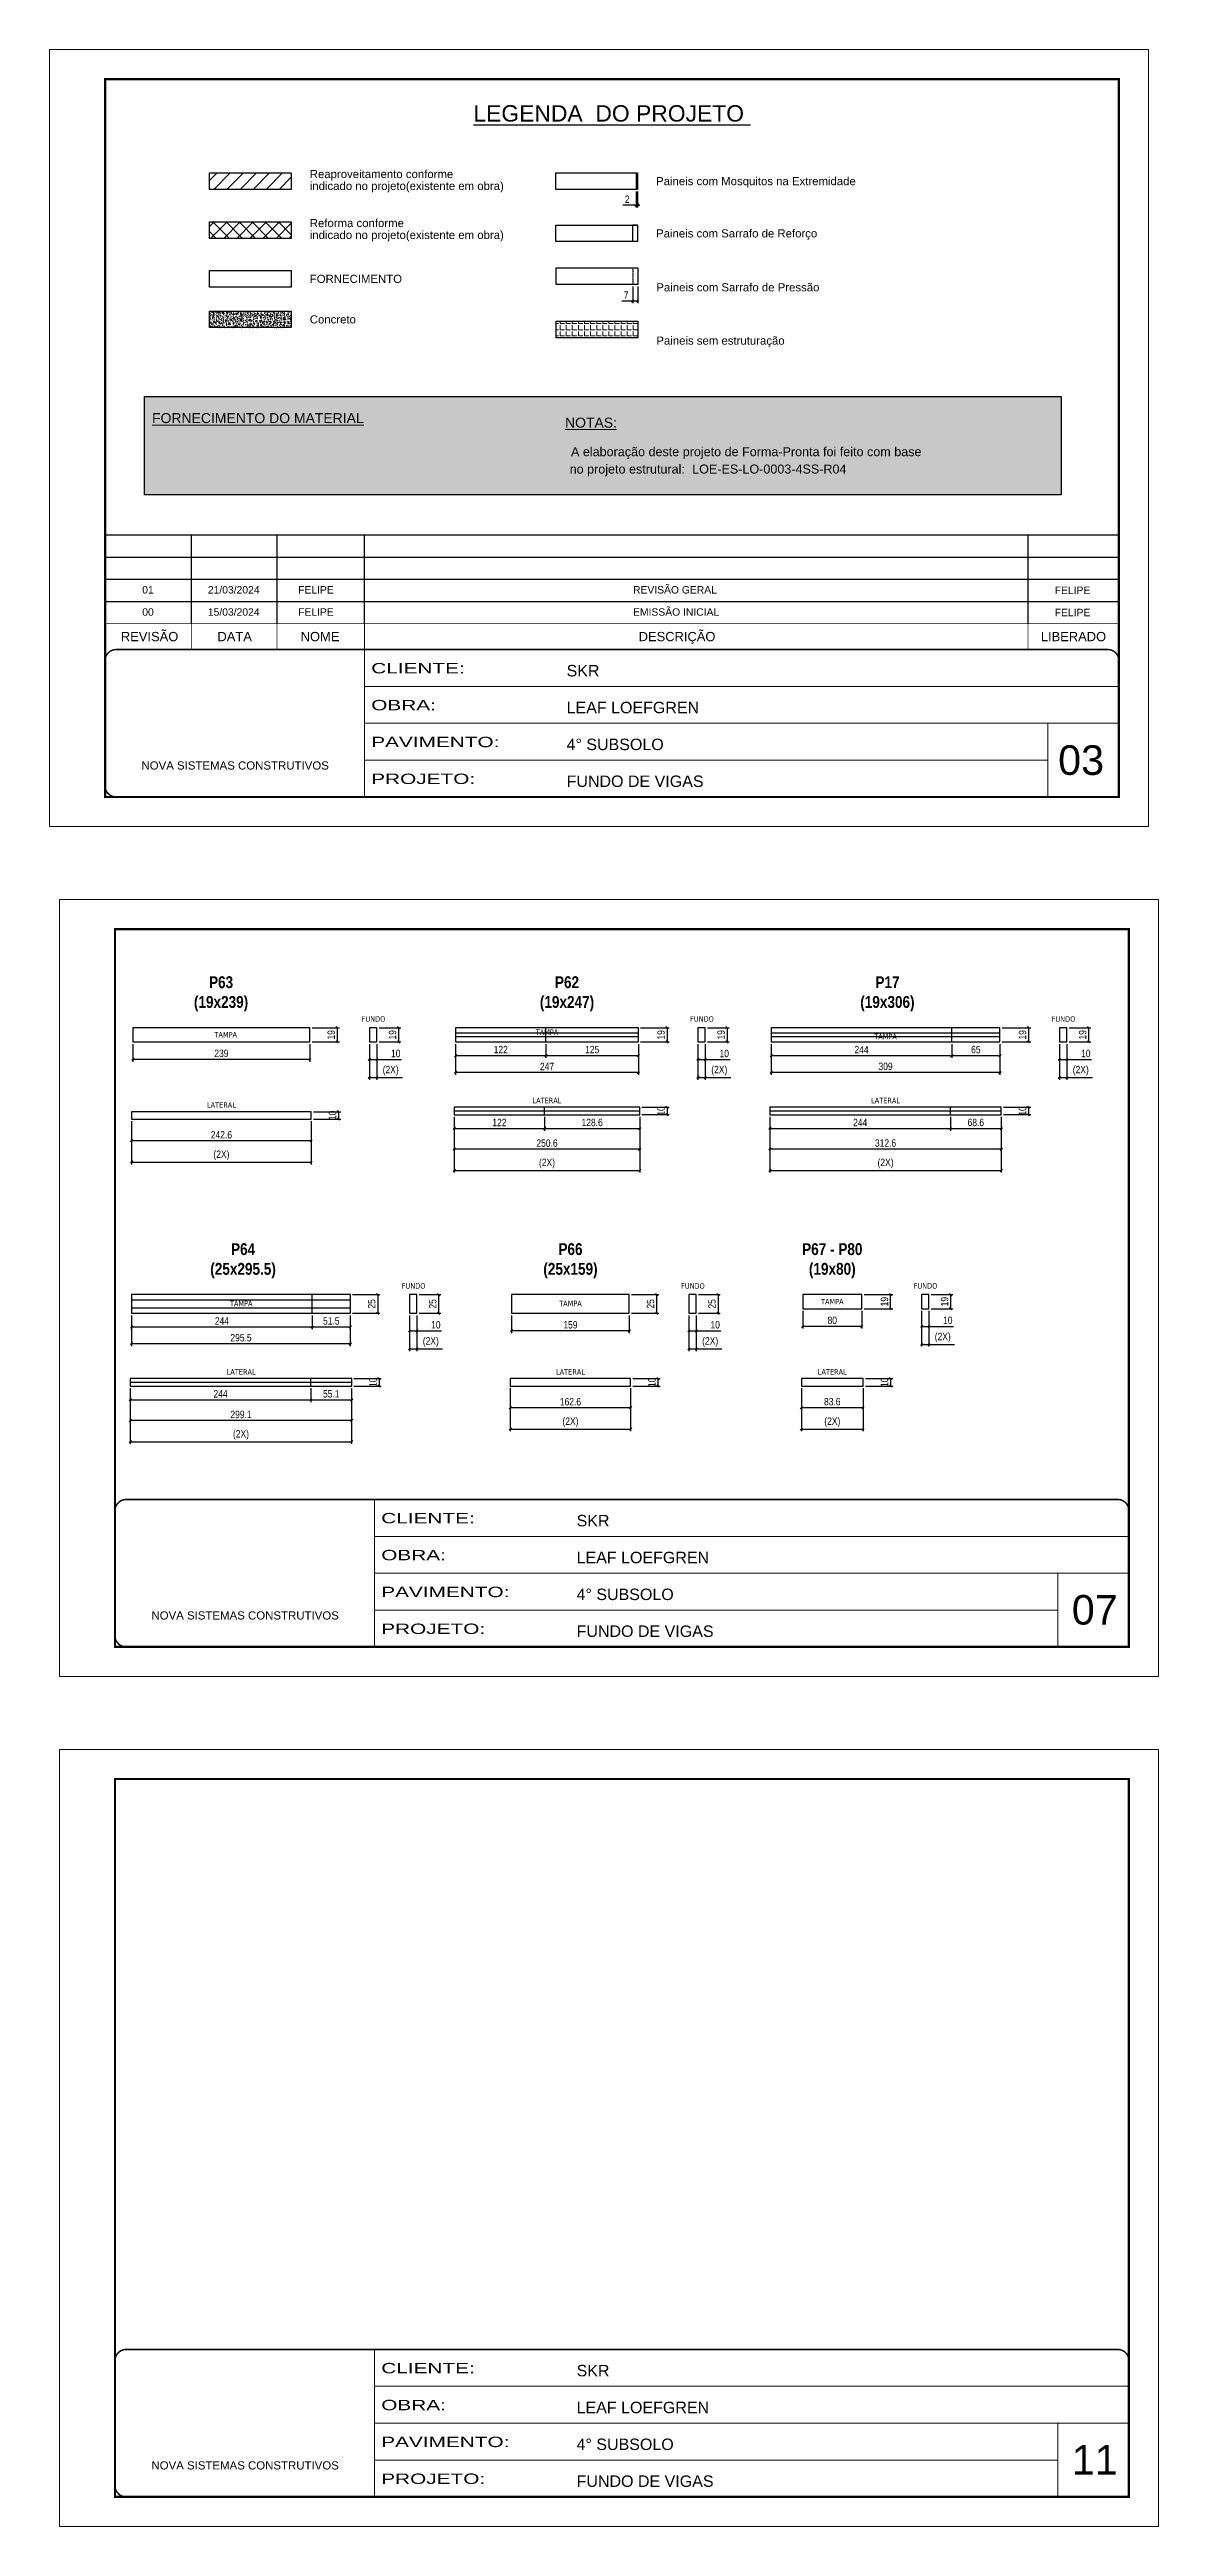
# Model space of a CAD drawing. Extents: x 1959 to 8212, y 239 to 4735.
# Drawn here: x 5129 to 6627, y 1388 to 4735 of the extents above; entities that cross this region are included whole.
import ezdxf
from ezdxf.enums import TextEntityAlignment as Align

# ---------------------------------------------------------------- set-up
doc = ezdxf.new("R2010")
doc.units = 0
for name, pattern in [('CONTINUO', [0]), ('DASHED', [0.75, 0.5, -0.25]), ('HIDDEN', [0.375, 0.25, -0.125])]:
    doc.linetypes.add(name, pattern=pattern)
for name, color, linetype, lineweight in [('CARIMBO', 255, 'Continuous', 9), ('Folhas', 255, 'Continuous', 9), ('Hachura', 251, 'Continuous', 9), ('REAPROVEITAMENTO', 251, 'Continuous', 9), ('SARRAFO DE PRESSAO', 251, 'DASHED', 9)]:
    doc.layers.add(name, color=color, linetype=linetype, lineweight=lineweight)
for name, color, linetype in [('COTA', 241, 'Continuous'), ('NOMENCLATURA', 7, 'Continuous'), ('Painéis', 200, 'Continuous'), ('SARR_2.2x10', 60, 'Continuous'), ('SARR_2.2x7', 40, 'Continuous'), ('texto', 7, 'Continuous')]:
    doc.layers.add(name, color=color, linetype=linetype)
doc.layers.add('Demarcação 2', color=7, linetype='Continuous', lineweight=9, true_color=0xe0e0e0)
doc.styles.add('ARIAL', font='arial.ttf')
doc.styles.add('COTA TECNICA', font='techl___.ttf', dxfattribs={"height": 10})
doc.styles.add('ROMANC', font='techb___.ttf', dxfattribs={"height": 2.5})
doc.styles.get("Standard").update_dxf_attribs({"font": 'arial.ttf'})
doc.styles.add('Tecnologia', font='')
doc.styles.get('Tecnologia').set_extended_font_data('Forgotten Futurist')
doc.dimstyles.new('PAINEL', dxfattribs={"dimtxt": 10, "dimasz": 3, "dimexe": 3, "dimexo": 3, "dimgap": 3, "dimtad": 1, "dimdec": 1, "dimzin": 12, "dimdsep": 46, "dimtxsty": 'COTA TECNICA', "dimblk1": 'OBLIQUE', "dimblk2": 'OBLIQUE', "dimsah": 1, "dimcen": 0.9, "dimclrd": 4, "dimclre": 4, "dimclrt": 240, "dimadec": 1, "dimazin": 3, "dimtfac": 1, "dimtdec": 1, "dimtmove": 0, "dimatfit": 3, "dimfxl": 1, "dimtolj": 1, "dimtzin": 12, "dimarcsym": 0})

msp = doc.modelspace()

# ---------------------------------------------------------------- texts
at = {"color": 0, "linetype": 'Continuous', "ltscale": 5, "style": 'ARIAL'}
msp.add_text('%%ULEGENDA  DO PROJETO ', height=22.1184, dxfattribs=at).set_placement((5888.68, 4637.89), align=Align.CENTER)
at = {"style": 'ARIAL'}
for s, p in [('REVISÃO', (5263.95, 3941.96)), ('DESCRIÇÃO', (5976.73, 3941.96)), ('DATA', (5378.93, 3941.96)), ('NOME', (5494.28, 3941.96)), ('LIBERADO', (6512.41, 3941.96))]:
    msp.add_text(s, height=12.5, dxfattribs=at).set_placement(p, align=Align.MIDDLE_CENTER)
at = {"layer": 'CARIMBO', "style": 'ARIAL'}
for s, p in [('indicado no projeto(existente em obra)', (5480.43, 4550.9)), ('Reaproveitamento conforme ', (5480.43, 4566.99)), ('Paineis com Mosquitos na Extremidade', (5948.41, 4557.41)), ('indicado no projeto(existente em obra)', (5480.43, 4484.67)), ('Reforma conforme ', (5480.43, 4500.76)), ('Paineis com Sarrafo de Reforço', (5948.41, 4486.81)), ('FORNECIMENTO', (5480.43, 4425.37)), ('Paineis com Sarrafo de Pressão', (5948.77, 4413.92)), ('Concreto', (5480.43, 4370.57)), ('Paineis sem estruturação', (5948.77, 4341.89))]:
    msp.add_text(s, height=11, dxfattribs=at).set_placement(p, align=Align.MIDDLE_LEFT)
at = {"layer": 'CARIMBO', "color": 5, "style": 'ARIAL'}
for s, height, p in [('%%UFORNECIMENTO DO MATERIAL', 13.5, (5267.29, 4230.43)), ('%%UNOTAS:', 13.5, (5825.36, 4224.31)), ('  A elaboração deste projeto de Forma-Pronta foi feito com base', 12.15, (5824.01, 4185.7)), ('  no projeto estrutural:', 12.15, (5822.19, 4162.22))]:
    msp.add_text(s, height=height, dxfattribs=at).set_placement(p)
at = {"layer": 'CARIMBO', "color": 1, "style": 'ARIAL'}
msp.add_text('LOE-ES-LO-0003-4SS-R04', height=12.15, dxfattribs=at).set_placement((5997.18, 4162.26))
at = {"layer": 'CARIMBO', "style": 'ARIAL'}
for s, height, p in [('01', 10, (5254.03, 4000.14)), ('21/03/2024', 10, (5342.68, 4000.14)), ('FELIPE', 10, (5464.72, 4000.14)), ('REVISÃO GERAL', 10, (5917.27, 4000.14)), ('00', 10, (5254.03, 3970.14)), ('15/03/2024', 10, (5342.68, 3970.14)), ('FELIPE', 10, (5464.72, 3970.14)), ('EMISSÃO INICIAL', 10, (5917.27, 3970.14)), ('07', 40, (6510.13, 2606.79)), ('11', 40, (6510.13, 1458.21))]:
    msp.add_text(s, height=height, dxfattribs=at).set_placement(p)
at = {"layer": 'CARIMBO', "color": 7, "style": 'ARIAL'}
msp.add_text('03', height=40, dxfattribs=at).set_placement((6491.68, 3755.02))
at = {"layer": 'CARIMBO', "style": 'ARIAL'}
for p in [(6511.12, 4004.46), (6511.12, 3974.46)]:
    msp.add_attdef('FELIPE', text='', height=10, dxfattribs=at).set_placement(p, align=Align.MIDDLE_CENTER)
at = {"layer": 'NOMENCLATURA', "char_height": 16, "attachment_point": 2, "style": 'ROMANC'}
for s, insert in [('P63\\P(19x239)', (5360.54, 3482.86)), ('P62\\P(19x247)', (5828.01, 3482.86)), ('P17\\P(19x306)', (6261.01, 3482.86)), ('P64\\P(25x295.5)', (5390.29, 3122.18)), ('P66\\P(25x159)', (5832.7, 3122.18)), ('P67 - P80\\P(19x80)', (6186.5, 3122.18))]:
    msp.add_mtext_dynamic_manual_height_columns(s, width=455.2937, gutter_width=1, heights=[0], dxfattribs=dict(at, insert=insert))
at = {"layer": 'texto', "color": 0, "char_height": 7.5, "attachment_point": 5}
for s, insert in [('{\\fTahoma|b0|i0|c0|p34;\\C4;FUNDO}', (5566.5, 3425.13)), ('{\\fTahoma|b0|i0|c0|p34;\\C4;FUNDO}', (6010.42, 3425.13)), ('{\\fTahoma|b0|i0|c0|p34;\\C4;FUNDO}', (6498.93, 3425.13)), ('{\\fTahoma|b0|i0|c0|p34;\\C4;TAMPA}', (5366.85, 3403.84)), ('{\\fTahoma|b0|i0|c0|p34;\\C4;TAMPA}', (5800.96, 3407.39)), ('{\\fTahoma|b0|i0|c0|p34;\\C4;TAMPA}', (6258.47, 3401.39)), ('{\\fTahoma|b0|i0|c0|p34;\\C4;LATERAL}', (5800.96, 3314.94)), ('{\\fTahoma|b0|i0|c0|p34;\\C4;LATERAL}', (6258.47, 3314.94)), ('{\\fTahoma|b0|i0|c0|p34;\\C4;LATERAL}', (5361.04, 3308.94)), ('{\\fTahoma|b0|i0|c0|p34;\\C4;FUNDO}', (5620.7, 3064.45)), ('{\\fTahoma|b0|i0|c0|p34;\\C4;FUNDO}', (5998.16, 3064.45)), ('{\\fTahoma|b0|i0|c0|p34;\\C4;TAMPA}', (6186.5, 3043.16)), ('{\\fTahoma|b0|i0|c0|p34;\\C4;FUNDO}', (6312.46, 3064.45)), ('{\\fTahoma|b0|i0|c0|p34;\\C4;TAMPA}', (5387.74, 3040.71)), ('{\\fTahoma|b0|i0|c0|p34;\\C4;TAMPA}', (5832.7, 3040.71)), ('{\\fTahoma|b0|i0|c0|p34;\\C4;LATERAL}', (5387.74, 2948.27)), ('{\\fTahoma|b0|i0|c0|p34;\\C4;LATERAL}', (5832.7, 2948.27)), ('{\\fTahoma|b0|i0|c0|p34;\\C4;LATERAL}', (6186.5, 2948.27))]:
    msp.add_mtext(s, dxfattribs=dict(at, insert=insert))

# ---------------------------------------------------------------- blocks, each defined once
blk = doc.blocks.new('9999999999')
at = {"color": 30, "linetype": 'CONTINUO'}
for p, q in [((98564.6, 34230.2), (98564.6, 34429.4)), ((98564.6, 34379.6), (99584, 34379.6)), ((98564.6, 34329.8), (99488, 34329.8)), ((99584, 34329.8), (99488, 34329.8)), ((99488, 34329.8), (99488, 34230.2)), ((98564.6, 34280), (99488, 34280))]:
    blk.add_line(p, q, dxfattribs=at)
at = {"color": 30, "linetype": 'CONTINUO', "const_width": 2}
blk.add_lwpolyline([(99584, 34230.2), (99584, 34414.4, 0.414214), (99569, 34429.4), (98229, 34429.4, 0.414214), (98214, 34414.4), (98214, 34245.2, 0.414214), (98229, 34230.2), (99584, 34230.2)], format="xyb", dxfattribs=at)
at = {"layer": 'Folhas'}
blk.add_lwpolyline([(98139, 34190.2), (99624, 34190.2), (99624, 35240.2), (98139, 35240.2)], close=True, dxfattribs=at)
at = {"layer": 'Folhas', "color": 30, "const_width": 3}
blk.add_lwpolyline([(98214, 34230.2), (99584, 34230.2), (99584, 35200.2), (98214, 35200.2)], close=True, dxfattribs=at)
at = {"color": 7, "linetype": 'Continuous', "ltscale": 5, "style": 'ARIAL'}
for s, height, p in [('SKR', 15.48, (98837.7, 34393.1)), ('LEAF LOEFGREN', 15.483, (98837.7, 34343.3)), ('4° SUBSOLO', 15.48, (98837.7, 34293.5)), ('NOVA SISTEMAS CONSTRUTIVOS', 11.059, (98263.2, 34267.2)), ('FUNDO DE VIGAS', 15.483, (98837.7, 34243.7))]:
    blk.add_text(s, height=height, dxfattribs=at).set_placement(p)
at = {"layer": 'Folhas', "color": 7, "style": 'Tecnologia', "width": 1.5}
for s, p in [('CLIENTE:', (98573.7, 34397.2)), ('OBRA:', (98573.7, 34347.3)), ('PAVIMENTO:', (98573.7, 34297.5)), ('PROJETO:', (98573.7, 34247.7))]:
    blk.add_text(s, height=14, dxfattribs=at).set_placement(p)
blk = doc.blocks.new('_Oblique')
at = {"color": 0, "linetype": 'ByBlock', "lineweight": -2}
blk.add_line((-0.5, -0.5), (0.5, 0.5), dxfattribs=at)
blk = doc.blocks.new('*D5')
at = {"layer": 'COTA', "color": 4, "lineweight": -2, "transparency": 16777216}
for p, q in [((5921.4, 4524.9), (5903.3, 4524.9)), ((5921.4, 4543.3), (5921.4, 4521.9)), ((5923.4, 4524.9), (5921.4, 4524.9)), ((5923.4, 4543.3), (5923.4, 4521.9)), ((5923.4, 4524.9), (5926.4, 4524.9))]:
    blk.add_line(p, q, dxfattribs=at)
at = {"layer": 'Defpoints', "color": 0, "transparency": 16777216}
for p in [(5921.4, 4546.3), (5921.4, 4524.9), (5923.4, 4546.3)]:
    blk.add_point(p, dxfattribs=at)
at = {"layer": 'COTA', "color": 4, "lineweight": -2, "transparency": 16777216, "xscale": 3, "yscale": 3, "zscale": 3}
blk.add_blockref('_Oblique', (5921.4, 4524.9), dxfattribs=at)
at = {"layer": 'COTA', "color": 4, "lineweight": -2, "transparency": 16777216, "xscale": 3, "yscale": 3, "zscale": 3, "rotation": 180}
blk.add_blockref('_Oblique', (5923.4, 4524.9), dxfattribs=at)
at = {"layer": 'COTA', "color": 240, "transparency": 16777216, "insert": (5909.3, 4532.9), "char_height": 10, "attachment_point": 5, "style": 'COTA TECNICA'}
blk.add_mtext('\\A1;2', dxfattribs=at)
blk = doc.blocks.new('*D6')
at = {"layer": 'COTA', "color": 4, "lineweight": -2, "transparency": 16777216}
for p, q in [((5916.8, 4395.4), (5902, 4395.4)), ((5916.8, 4414.9), (5916.8, 4392.4)), ((5923.8, 4395.4), (5916.8, 4395.4)), ((5923.8, 4414.9), (5923.8, 4392.4))]:
    blk.add_line(p, q, dxfattribs=at)
at = {"layer": 'Defpoints', "color": 0, "transparency": 16777216}
for p in [(5916.8, 4417.9), (5916.8, 4395.4), (5923.8, 4417.9)]:
    blk.add_point(p, dxfattribs=at)
at = {"layer": 'COTA', "color": 4, "lineweight": -2, "transparency": 16777216, "xscale": 3, "yscale": 3, "zscale": 3, "rotation": 180}
blk.add_blockref('_Oblique', (5916.8, 4395.4), dxfattribs=at)
at = {"layer": 'COTA', "color": 4, "lineweight": -2, "transparency": 16777216, "xscale": 3, "yscale": 3, "zscale": 3}
blk.add_blockref('_Oblique', (5923.8, 4395.4), dxfattribs=at)
at = {"layer": 'COTA', "color": 240, "transparency": 16777216, "insert": (5907.9, 4403.4), "char_height": 10, "attachment_point": 5, "style": 'COTA TECNICA'}
blk.add_mtext('\\A1;7', dxfattribs=at)
blk = doc.blocks.new('*D400')
at = {"layer": 'COTA', "color": 4, "linetype": 'ByBlock', "lineweight": -2, "transparency": 16777216}
for p, q in [((5239.7, 3286.9), (5239.7, 3257.5)), ((5482.3, 3286.9), (5482.3, 3257.5)), ((5482.3, 3260.5), (5239.7, 3260.5))]:
    blk.add_line(p, q, dxfattribs=at)
at = {"layer": 'Defpoints', "color": 0, "linetype": 'ByBlock', "transparency": 16777216}
for p in [(5239.7, 3289.9), (5482.3, 3289.9), (5239.7, 3260.5)]:
    blk.add_point(p, dxfattribs=at)
at = {"layer": 'COTA', "color": 4, "linetype": 'ByBlock', "lineweight": -2, "transparency": 16777216, "xscale": 3, "yscale": 3, "zscale": 3, "rotation": 180}
blk.add_blockref('_Oblique', (5239.7, 3260.5), dxfattribs=at)
at = {"layer": 'COTA', "color": 4, "linetype": 'ByBlock', "lineweight": -2, "transparency": 16777216, "xscale": 3, "yscale": 3, "zscale": 3}
blk.add_blockref('_Oblique', (5482.3, 3260.5), dxfattribs=at)
at = {"layer": 'COTA', "color": 240, "linetype": 'ByBlock', "transparency": 16777216, "insert": (5361, 3268.6), "char_height": 10, "attachment_point": 5, "style": 'COTA TECNICA'}
blk.add_mtext('\\A1;242.6', dxfattribs=at)
blk = doc.blocks.new('*D401')
at = {"layer": 'COTA', "color": 4, "linetype": 'ByBlock', "lineweight": -2, "transparency": 16777216}
for p, q in [((5485.3, 3299.9), (5522.3, 3299.9)), ((5485.3, 3289.9), (5522.3, 3289.9)), ((5519.3, 3299.9), (5519.3, 3289.9))]:
    blk.add_line(p, q, dxfattribs=at)
at = {"layer": 'Defpoints', "color": 0, "linetype": 'ByBlock', "transparency": 16777216}
for p in [(5482.3, 3299.9), (5482.3, 3289.9), (5519.3, 3289.9)]:
    blk.add_point(p, dxfattribs=at)
at = {"layer": 'COTA', "color": 4, "linetype": 'ByBlock', "lineweight": -2, "transparency": 16777216, "xscale": 3, "yscale": 3, "zscale": 3}
for p, rotation in [((5519.3, 3299.9), 90), ((5519.3, 3289.9), 270)]:
    blk.add_blockref('_Oblique', p, dxfattribs=dict(at, rotation=rotation))
at = {"layer": 'COTA', "color": 240, "linetype": 'ByBlock', "transparency": 16777216, "insert": (5511.2, 3294.9), "char_height": 10, "attachment_point": 5, "rotation": 90, "style": 'COTA TECNICA'}
blk.add_mtext('\\A1;10', dxfattribs=at)
blk = doc.blocks.new('*D402')
at = {"layer": 'COTA', "color": 4, "linetype": 'ByBlock', "lineweight": -2, "transparency": 16777216}
for p, q in [((5239.7, 3286.9), (5239.7, 3228.7)), ((5482.3, 3286.9), (5482.3, 3228.7)), ((5239.7, 3231.7), (5482.3, 3231.7))]:
    blk.add_line(p, q, dxfattribs=at)
at = {"layer": 'Defpoints', "color": 0, "linetype": 'ByBlock', "transparency": 16777216}
for p in [(5239.7, 3289.9), (5482.3, 3289.9), (5482.3, 3231.7)]:
    blk.add_point(p, dxfattribs=at)
at = {"layer": 'COTA', "color": 4, "linetype": 'ByBlock', "lineweight": -2, "transparency": 16777216, "xscale": 3, "yscale": 3, "zscale": 3, "rotation": 180}
blk.add_blockref('_Oblique', (5239.7, 3231.7), dxfattribs=at)
at = {"layer": 'COTA', "color": 4, "linetype": 'ByBlock', "lineweight": -2, "transparency": 16777216, "xscale": 3, "yscale": 3, "zscale": 3}
blk.add_blockref('_Oblique', (5482.3, 3231.7), dxfattribs=at)
at = {"layer": 'COTA', "color": 240, "linetype": 'ByBlock', "transparency": 16777216, "insert": (5361, 3240.9), "char_height": 10, "attachment_point": 5, "style": 'COTA TECNICA'}
blk.add_mtext('\\A1;(2X)', dxfattribs=at)
blk = doc.blocks.new('*D403')
at = {"layer": 'COTA', "color": 4, "linetype": 'ByBlock', "lineweight": -2, "transparency": 16777216}
for p, q in [((5574, 3413.3), (5603.4, 3413.3)), ((5574, 3394.3), (5603.4, 3394.3)), ((5600.4, 3413.3), (5600.4, 3394.3))]:
    blk.add_line(p, q, dxfattribs=at)
at = {"layer": 'Defpoints', "color": 0, "linetype": 'ByBlock', "transparency": 16777216}
for p in [(5571, 3413.3), (5571, 3394.3), (5600.4, 3394.3)]:
    blk.add_point(p, dxfattribs=at)
at = {"layer": 'COTA', "color": 4, "linetype": 'ByBlock', "lineweight": -2, "transparency": 16777216, "xscale": 3, "yscale": 3, "zscale": 3}
for p, rotation in [((5600.4, 3413.3), 90), ((5600.4, 3394.3), 270)]:
    blk.add_blockref('_Oblique', p, dxfattribs=dict(at, rotation=rotation))
at = {"layer": 'COTA', "color": 240, "linetype": 'ByBlock', "transparency": 16777216, "insert": (5592.3, 3403.8), "char_height": 10, "attachment_point": 5, "rotation": 90, "style": 'COTA TECNICA'}
blk.add_mtext('\\A1;19', dxfattribs=at)
blk = doc.blocks.new('*D404')
at = {"layer": 'COTA', "color": 4, "linetype": 'ByBlock', "lineweight": -2, "transparency": 16777216}
for p, q in [((5483.5, 3413.3), (5520.5, 3413.3)), ((5483.5, 3394.3), (5520.5, 3394.3)), ((5517.5, 3413.3), (5517.5, 3394.3))]:
    blk.add_line(p, q, dxfattribs=at)
at = {"layer": 'Defpoints', "color": 0, "linetype": 'ByBlock', "transparency": 16777216}
for p in [(5480.5, 3413.3), (5480.5, 3394.3), (5517.5, 3394.3)]:
    blk.add_point(p, dxfattribs=at)
at = {"layer": 'COTA', "color": 4, "linetype": 'ByBlock', "lineweight": -2, "transparency": 16777216, "xscale": 3, "yscale": 3, "zscale": 3}
for p, rotation in [((5517.5, 3413.3), 90), ((5517.5, 3394.3), 270)]:
    blk.add_blockref('_Oblique', p, dxfattribs=dict(at, rotation=rotation))
at = {"layer": 'COTA', "color": 240, "linetype": 'ByBlock', "transparency": 16777216, "insert": (5509.4, 3403.8), "char_height": 10, "attachment_point": 5, "rotation": 90, "style": 'COTA TECNICA'}
blk.add_mtext('\\A1;19', dxfattribs=at)
blk = doc.blocks.new('*D405')
at = {"layer": 'COTA', "color": 4, "linetype": 'ByBlock', "lineweight": -2, "transparency": 16777216}
for p, q in [((5241.5, 3391.3), (5241.5, 3367.4)), ((5480.5, 3391.3), (5480.5, 3367.4)), ((5480.5, 3370.4), (5241.5, 3370.4))]:
    blk.add_line(p, q, dxfattribs=at)
at = {"layer": 'Defpoints', "color": 0, "linetype": 'ByBlock', "transparency": 16777216}
for p in [(5241.5, 3394.3), (5480.5, 3394.3), (5241.5, 3370.4)]:
    blk.add_point(p, dxfattribs=at)
at = {"layer": 'COTA', "color": 4, "linetype": 'ByBlock', "lineweight": -2, "transparency": 16777216, "xscale": 3, "yscale": 3, "zscale": 3, "rotation": 180}
blk.add_blockref('_Oblique', (5241.5, 3370.4), dxfattribs=at)
at = {"layer": 'COTA', "color": 4, "linetype": 'ByBlock', "lineweight": -2, "transparency": 16777216, "xscale": 3, "yscale": 3, "zscale": 3}
blk.add_blockref('_Oblique', (5480.5, 3370.4), dxfattribs=at)
at = {"layer": 'COTA', "color": 240, "linetype": 'ByBlock', "transparency": 16777216, "insert": (5361, 3378.7), "char_height": 10, "attachment_point": 5, "style": 'COTA TECNICA'}
blk.add_mtext('\\A1;239', dxfattribs=at)
blk = doc.blocks.new('*D406')
at = {"layer": 'COTA', "color": 4, "linetype": 'ByBlock', "lineweight": -2, "transparency": 16777216}
for p, q in [((5561, 3391.3), (5561, 3367.4)), ((5571, 3391.3), (5571, 3367.4)), ((5561, 3370.4), (5571, 3370.4)), ((5571, 3370.4), (5604.3, 3370.4))]:
    blk.add_line(p, q, dxfattribs=at)
at = {"layer": 'Defpoints', "color": 0, "linetype": 'ByBlock', "transparency": 16777216}
for p in [(5561, 3394.3), (5571, 3394.3), (5561, 3370.4)]:
    blk.add_point(p, dxfattribs=at)
at = {"layer": 'COTA', "color": 4, "linetype": 'ByBlock', "lineweight": -2, "transparency": 16777216, "xscale": 3, "yscale": 3, "zscale": 3, "rotation": 180}
blk.add_blockref('_Oblique', (5561, 3370.4), dxfattribs=at)
at = {"layer": 'COTA', "color": 4, "linetype": 'ByBlock', "lineweight": -2, "transparency": 16777216, "xscale": 3, "yscale": 3, "zscale": 3}
blk.add_blockref('_Oblique', (5571, 3370.4), dxfattribs=at)
at = {"layer": 'COTA', "color": 240, "linetype": 'ByBlock', "transparency": 16777216, "insert": (5596.6, 3378.5), "char_height": 10, "attachment_point": 5, "style": 'COTA TECNICA'}
blk.add_mtext('\\A1;10', dxfattribs=at)
blk = doc.blocks.new('*D407')
at = {"layer": 'COTA', "color": 4, "linetype": 'ByBlock', "lineweight": -2, "transparency": 16777216}
for p, q in [((5561, 3391.3), (5561, 3343.1)), ((5571, 3391.3), (5571, 3343.1)), ((5561, 3346.1), (5571, 3346.1)), ((5571, 3346.1), (5605.7, 3346.1))]:
    blk.add_line(p, q, dxfattribs=at)
at = {"layer": 'Defpoints', "color": 0, "linetype": 'ByBlock', "transparency": 16777216}
for p in [(5561, 3394.3), (5571, 3394.3), (5571, 3346.1)]:
    blk.add_point(p, dxfattribs=at)
at = {"layer": 'COTA', "color": 4, "linetype": 'ByBlock', "lineweight": -2, "transparency": 16777216, "xscale": 3, "yscale": 3, "zscale": 3, "rotation": 180}
blk.add_blockref('_Oblique', (5561, 3346.1), dxfattribs=at)
at = {"layer": 'COTA', "color": 4, "linetype": 'ByBlock', "lineweight": -2, "transparency": 16777216, "xscale": 3, "yscale": 3, "zscale": 3}
blk.add_blockref('_Oblique', (5571, 3346.1), dxfattribs=at)
at = {"layer": 'COTA', "color": 240, "linetype": 'ByBlock', "transparency": 16777216, "insert": (5589.8, 3355.3), "char_height": 10, "attachment_point": 5, "style": 'COTA TECNICA'}
blk.add_mtext('\\A1;(2X)', dxfattribs=at)
blk = doc.blocks.new('*D408')
at = {"layer": 'COTA', "color": 4, "linetype": 'ByBlock', "lineweight": -2, "transparency": 16777216}
for p, q in [((5675.7, 3292.9), (5675.7, 3246.3)), ((5926.3, 3292.9), (5926.3, 3246.3)), ((5926.3, 3249.3), (5675.7, 3249.3))]:
    blk.add_line(p, q, dxfattribs=at)
at = {"layer": 'Defpoints', "color": 0, "linetype": 'ByBlock', "transparency": 16777216}
for p in [(5675.7, 3295.9), (5926.3, 3295.9), (5675.7, 3249.3)]:
    blk.add_point(p, dxfattribs=at)
at = {"layer": 'COTA', "color": 4, "linetype": 'ByBlock', "lineweight": -2, "transparency": 16777216, "xscale": 3, "yscale": 3, "zscale": 3, "rotation": 180}
blk.add_blockref('_Oblique', (5675.7, 3249.3), dxfattribs=at)
at = {"layer": 'COTA', "color": 4, "linetype": 'ByBlock', "lineweight": -2, "transparency": 16777216, "xscale": 3, "yscale": 3, "zscale": 3}
blk.add_blockref('_Oblique', (5926.3, 3249.3), dxfattribs=at)
at = {"layer": 'COTA', "color": 240, "linetype": 'ByBlock', "transparency": 16777216, "insert": (5801, 3257.4), "char_height": 10, "attachment_point": 5, "style": 'COTA TECNICA'}
blk.add_mtext('\\A1;250.6', dxfattribs=at)
blk = doc.blocks.new('*D409')
at = {"layer": 'COTA', "color": 4, "linetype": 'ByBlock', "lineweight": -2, "transparency": 16777216}
for p, q in [((5929.3, 3305.9), (5966.2, 3305.9)), ((5929.3, 3295.9), (5966.2, 3295.9)), ((5963.2, 3305.9), (5963.2, 3295.9))]:
    blk.add_line(p, q, dxfattribs=at)
at = {"layer": 'Defpoints', "color": 0, "linetype": 'ByBlock', "transparency": 16777216}
for p in [(5926.3, 3305.9), (5926.3, 3295.9), (5963.2, 3295.9)]:
    blk.add_point(p, dxfattribs=at)
at = {"layer": 'COTA', "color": 4, "linetype": 'ByBlock', "lineweight": -2, "transparency": 16777216, "xscale": 3, "yscale": 3, "zscale": 3}
for p, rotation in [((5963.2, 3305.9), 90), ((5963.2, 3295.9), 270)]:
    blk.add_blockref('_Oblique', p, dxfattribs=dict(at, rotation=rotation))
at = {"layer": 'COTA', "color": 240, "linetype": 'ByBlock', "transparency": 16777216, "insert": (5955.1, 3300.9), "char_height": 10, "attachment_point": 5, "rotation": 90, "style": 'COTA TECNICA'}
blk.add_mtext('\\A1;10', dxfattribs=at)
blk = doc.blocks.new('*D410')
at = {"layer": 'COTA', "color": 4, "linetype": 'ByBlock', "lineweight": -2, "transparency": 16777216}
for p, q in [((5675.7, 3292.9), (5675.7, 3217.6)), ((5926.3, 3292.9), (5926.3, 3217.6)), ((5675.7, 3220.6), (5926.3, 3220.6))]:
    blk.add_line(p, q, dxfattribs=at)
at = {"layer": 'Defpoints', "color": 0, "linetype": 'ByBlock', "transparency": 16777216}
for p in [(5675.7, 3295.9), (5926.3, 3295.9), (5926.3, 3220.6)]:
    blk.add_point(p, dxfattribs=at)
at = {"layer": 'COTA', "color": 4, "linetype": 'ByBlock', "lineweight": -2, "transparency": 16777216, "xscale": 3, "yscale": 3, "zscale": 3, "rotation": 180}
blk.add_blockref('_Oblique', (5675.7, 3220.6), dxfattribs=at)
at = {"layer": 'COTA', "color": 4, "linetype": 'ByBlock', "lineweight": -2, "transparency": 16777216, "xscale": 3, "yscale": 3, "zscale": 3}
blk.add_blockref('_Oblique', (5926.3, 3220.6), dxfattribs=at)
at = {"layer": 'COTA', "color": 240, "linetype": 'ByBlock', "transparency": 16777216, "insert": (5801, 3229.8), "char_height": 10, "attachment_point": 5, "style": 'COTA TECNICA'}
blk.add_mtext('\\A1;(2X)', dxfattribs=at)
blk = doc.blocks.new('*D411')
at = {"layer": 'COTA', "color": 4, "linetype": 'ByBlock', "lineweight": -2, "transparency": 16777216}
for p, q in [((6017.9, 3413.3), (6047.3, 3413.3)), ((6017.9, 3394.3), (6047.3, 3394.3)), ((6044.3, 3413.3), (6044.3, 3394.3))]:
    blk.add_line(p, q, dxfattribs=at)
at = {"layer": 'Defpoints', "color": 0, "linetype": 'ByBlock', "transparency": 16777216}
for p in [(6014.9, 3413.3), (6014.9, 3394.3), (6044.3, 3394.3)]:
    blk.add_point(p, dxfattribs=at)
at = {"layer": 'COTA', "color": 4, "linetype": 'ByBlock', "lineweight": -2, "transparency": 16777216, "xscale": 3, "yscale": 3, "zscale": 3}
for p, rotation in [((6044.3, 3413.3), 90), ((6044.3, 3394.3), 270)]:
    blk.add_blockref('_Oblique', p, dxfattribs=dict(at, rotation=rotation))
at = {"layer": 'COTA', "color": 240, "linetype": 'ByBlock', "transparency": 16777216, "insert": (6036.3, 3403.8), "char_height": 10, "attachment_point": 5, "rotation": 90, "style": 'COTA TECNICA'}
blk.add_mtext('\\A1;19', dxfattribs=at)
blk = doc.blocks.new('*D412')
at = {"layer": 'COTA', "color": 4, "linetype": 'ByBlock', "lineweight": -2, "transparency": 16777216}
for p, q in [((5677.5, 3391.3), (5677.5, 3349.9)), ((5924.5, 3391.3), (5924.5, 3349.9)), ((5924.5, 3352.9), (5677.5, 3352.9))]:
    blk.add_line(p, q, dxfattribs=at)
at = {"layer": 'Defpoints', "color": 0, "linetype": 'ByBlock', "transparency": 16777216}
for p in [(5677.5, 3394.3), (5924.5, 3394.3), (5677.5, 3352.9)]:
    blk.add_point(p, dxfattribs=at)
at = {"layer": 'COTA', "color": 4, "linetype": 'ByBlock', "lineweight": -2, "transparency": 16777216, "xscale": 3, "yscale": 3, "zscale": 3, "rotation": 180}
blk.add_blockref('_Oblique', (5677.5, 3352.9), dxfattribs=at)
at = {"layer": 'COTA', "color": 4, "linetype": 'ByBlock', "lineweight": -2, "transparency": 16777216, "xscale": 3, "yscale": 3, "zscale": 3}
blk.add_blockref('_Oblique', (5924.5, 3352.9), dxfattribs=at)
at = {"layer": 'COTA', "color": 240, "linetype": 'ByBlock', "transparency": 16777216, "insert": (5801, 3361), "char_height": 10, "attachment_point": 5, "style": 'COTA TECNICA'}
blk.add_mtext('\\A1;247', dxfattribs=at)
blk = doc.blocks.new('*D537')
at = {"layer": 'COTA', "color": 4, "linetype": 'ByBlock', "lineweight": -2, "transparency": 16777216}
for p, q in [((6004.9, 3391.3), (6004.9, 3367.4)), ((6014.9, 3391.3), (6014.9, 3367.4)), ((6004.9, 3370.4), (6014.9, 3370.4)), ((6014.9, 3370.4), (6048.3, 3370.4))]:
    blk.add_line(p, q, dxfattribs=at)
at = {"layer": 'Defpoints', "color": 0, "linetype": 'ByBlock', "transparency": 16777216}
for p in [(6004.9, 3394.3), (6014.9, 3394.3), (6004.9, 3370.4)]:
    blk.add_point(p, dxfattribs=at)
at = {"layer": 'COTA', "color": 4, "linetype": 'ByBlock', "lineweight": -2, "transparency": 16777216, "xscale": 3, "yscale": 3, "zscale": 3, "rotation": 180}
blk.add_blockref('_Oblique', (6004.9, 3370.4), dxfattribs=at)
at = {"layer": 'COTA', "color": 4, "linetype": 'ByBlock', "lineweight": -2, "transparency": 16777216, "xscale": 3, "yscale": 3, "zscale": 3}
blk.add_blockref('_Oblique', (6014.9, 3370.4), dxfattribs=at)
at = {"layer": 'COTA', "color": 240, "linetype": 'ByBlock', "transparency": 16777216, "insert": (6040.5, 3378.5), "char_height": 10, "attachment_point": 5, "style": 'COTA TECNICA'}
blk.add_mtext('\\A1;10', dxfattribs=at)
blk = doc.blocks.new('*D538')
at = {"layer": 'COTA', "color": 4, "linetype": 'ByBlock', "lineweight": -2, "transparency": 16777216}
for p, q in [((6004.9, 3391.3), (6004.9, 3343.1)), ((6014.9, 3391.3), (6014.9, 3343.1)), ((6004.9, 3346.1), (6014.9, 3346.1)), ((6014.9, 3346.1), (6049.6, 3346.1))]:
    blk.add_line(p, q, dxfattribs=at)
at = {"layer": 'Defpoints', "color": 0, "linetype": 'ByBlock', "transparency": 16777216}
for p in [(6004.9, 3394.3), (6014.9, 3394.3), (6014.9, 3346.1)]:
    blk.add_point(p, dxfattribs=at)
at = {"layer": 'COTA', "color": 4, "linetype": 'ByBlock', "lineweight": -2, "transparency": 16777216, "xscale": 3, "yscale": 3, "zscale": 3, "rotation": 180}
blk.add_blockref('_Oblique', (6004.9, 3346.1), dxfattribs=at)
at = {"layer": 'COTA', "color": 4, "linetype": 'ByBlock', "lineweight": -2, "transparency": 16777216, "xscale": 3, "yscale": 3, "zscale": 3}
blk.add_blockref('_Oblique', (6014.9, 3346.1), dxfattribs=at)
at = {"layer": 'COTA', "color": 240, "linetype": 'ByBlock', "transparency": 16777216, "insert": (6033.8, 3355.3), "char_height": 10, "attachment_point": 5, "style": 'COTA TECNICA'}
blk.add_mtext('\\A1;(2X)', dxfattribs=at)
blk = doc.blocks.new('*D539')
at = {"layer": 'COTA', "color": 4, "linetype": 'ByBlock', "lineweight": -2, "transparency": 16777216}
for p, q in [((5677.5, 3391.3), (5677.5, 3372.7)), ((5799.5, 3391.3), (5799.5, 3372.7)), ((5677.5, 3375.7), (5799.5, 3375.7))]:
    blk.add_line(p, q, dxfattribs=at)
at = {"layer": 'Defpoints', "color": 0, "linetype": 'ByBlock', "transparency": 16777216}
for p in [(5677.5, 3394.3), (5799.5, 3394.3), (5799.5, 3375.7)]:
    blk.add_point(p, dxfattribs=at)
at = {"layer": 'COTA', "color": 4, "linetype": 'ByBlock', "lineweight": -2, "transparency": 16777216, "xscale": 3, "yscale": 3, "zscale": 3, "rotation": 180}
blk.add_blockref('_Oblique', (5677.5, 3375.7), dxfattribs=at)
at = {"layer": 'COTA', "color": 4, "linetype": 'ByBlock', "lineweight": -2, "transparency": 16777216, "xscale": 3, "yscale": 3, "zscale": 3}
blk.add_blockref('_Oblique', (5799.5, 3375.7), dxfattribs=at)
at = {"layer": 'COTA', "color": 240, "linetype": 'ByBlock', "transparency": 16777216, "insert": (5738.5, 3383.8), "char_height": 10, "attachment_point": 5, "style": 'COTA TECNICA'}
blk.add_mtext('\\A1;122', dxfattribs=at)
blk = doc.blocks.new('*D540')
at = {"layer": 'COTA', "color": 4, "linetype": 'ByBlock', "lineweight": -2, "transparency": 16777216}
for p, q in [((5799.5, 3391.3), (5799.5, 3372.7)), ((5924.5, 3391.3), (5924.5, 3372.7)), ((5799.5, 3375.7), (5924.5, 3375.7))]:
    blk.add_line(p, q, dxfattribs=at)
at = {"layer": 'Defpoints', "color": 0, "linetype": 'ByBlock', "transparency": 16777216}
for p in [(5799.5, 3394.3), (5924.5, 3394.3), (5924.5, 3375.7)]:
    blk.add_point(p, dxfattribs=at)
at = {"layer": 'COTA', "color": 4, "linetype": 'ByBlock', "lineweight": -2, "transparency": 16777216, "xscale": 3, "yscale": 3, "zscale": 3, "rotation": 180}
blk.add_blockref('_Oblique', (5799.5, 3375.7), dxfattribs=at)
at = {"layer": 'COTA', "color": 4, "linetype": 'ByBlock', "lineweight": -2, "transparency": 16777216, "xscale": 3, "yscale": 3, "zscale": 3}
blk.add_blockref('_Oblique', (5924.5, 3375.7), dxfattribs=at)
at = {"layer": 'COTA', "color": 240, "linetype": 'ByBlock', "transparency": 16777216, "insert": (5862, 3383.8), "char_height": 10, "attachment_point": 5, "style": 'COTA TECNICA'}
blk.add_mtext('\\A1;125', dxfattribs=at)
blk = doc.blocks.new('*D350')
at = {"layer": 'COTA', "color": 4, "linetype": 'ByBlock', "lineweight": -2, "transparency": 16777216}
for p, q in [((5675.7, 3292.9), (5675.7, 3274.2)), ((5797.7, 3292.9), (5797.7, 3274.2)), ((5675.7, 3277.2), (5797.7, 3277.2))]:
    blk.add_line(p, q, dxfattribs=at)
at = {"layer": 'Defpoints', "color": 0, "linetype": 'ByBlock', "transparency": 16777216}
for p in [(5675.7, 3295.9), (5797.7, 3295.9), (5797.7, 3277.2)]:
    blk.add_point(p, dxfattribs=at)
at = {"layer": 'COTA', "color": 4, "linetype": 'ByBlock', "lineweight": -2, "transparency": 16777216, "xscale": 3, "yscale": 3, "zscale": 3, "rotation": 180}
blk.add_blockref('_Oblique', (5675.7, 3277.2), dxfattribs=at)
at = {"layer": 'COTA', "color": 4, "linetype": 'ByBlock', "lineweight": -2, "transparency": 16777216, "xscale": 3, "yscale": 3, "zscale": 3}
blk.add_blockref('_Oblique', (5797.7, 3277.2), dxfattribs=at)
at = {"layer": 'COTA', "color": 240, "linetype": 'ByBlock', "transparency": 16777216, "insert": (5736.7, 3285.3), "char_height": 10, "attachment_point": 5, "style": 'COTA TECNICA'}
blk.add_mtext('\\A1;122', dxfattribs=at)
blk = doc.blocks.new('*D351')
at = {"layer": 'COTA', "color": 4, "linetype": 'ByBlock', "lineweight": -2, "transparency": 16777216}
for p, q in [((5797.7, 3292.9), (5797.7, 3274.2)), ((5926.3, 3292.9), (5926.3, 3274.2)), ((5797.7, 3277.2), (5926.3, 3277.2))]:
    blk.add_line(p, q, dxfattribs=at)
at = {"layer": 'Defpoints', "color": 0, "linetype": 'ByBlock', "transparency": 16777216}
for p in [(5797.7, 3295.9), (5926.3, 3295.9), (5926.3, 3277.2)]:
    blk.add_point(p, dxfattribs=at)
at = {"layer": 'COTA', "color": 4, "linetype": 'ByBlock', "lineweight": -2, "transparency": 16777216, "xscale": 3, "yscale": 3, "zscale": 3, "rotation": 180}
blk.add_blockref('_Oblique', (5797.7, 3277.2), dxfattribs=at)
at = {"layer": 'COTA', "color": 4, "linetype": 'ByBlock', "lineweight": -2, "transparency": 16777216, "xscale": 3, "yscale": 3, "zscale": 3}
blk.add_blockref('_Oblique', (5926.3, 3277.2), dxfattribs=at)
at = {"layer": 'COTA', "color": 240, "linetype": 'ByBlock', "transparency": 16777216, "insert": (5862, 3285.3), "char_height": 10, "attachment_point": 5, "style": 'COTA TECNICA'}
blk.add_mtext('\\A1;128.6', dxfattribs=at)
blk = doc.blocks.new('*D541')
at = {"layer": 'COTA', "color": 4, "linetype": 'ByBlock', "lineweight": -2, "transparency": 16777216}
for p, q in [((5927.5, 3413.3), (5966.2, 3413.3)), ((5927.5, 3394.3), (5966.2, 3394.3)), ((5963.2, 3413.3), (5963.2, 3394.3))]:
    blk.add_line(p, q, dxfattribs=at)
at = {"layer": 'Defpoints', "color": 0, "linetype": 'ByBlock', "transparency": 16777216}
for p in [(5924.5, 3413.3), (5924.5, 3394.3), (5963.2, 3394.3)]:
    blk.add_point(p, dxfattribs=at)
at = {"layer": 'COTA', "color": 4, "linetype": 'ByBlock', "lineweight": -2, "transparency": 16777216, "xscale": 3, "yscale": 3, "zscale": 3}
for p, rotation in [((5963.2, 3413.3), 90), ((5963.2, 3394.3), 270)]:
    blk.add_blockref('_Oblique', p, dxfattribs=dict(at, rotation=rotation))
at = {"layer": 'COTA', "color": 240, "linetype": 'ByBlock', "transparency": 16777216, "insert": (5955.1, 3403.8), "char_height": 10, "attachment_point": 5, "rotation": 90, "style": 'COTA TECNICA'}
blk.add_mtext('\\A1;19', dxfattribs=at)
blk = doc.blocks.new('*D542')
at = {"layer": 'COTA', "color": 4, "linetype": 'ByBlock', "lineweight": -2, "transparency": 16777216}
for p, q in [((6102.2, 3292.9), (6102.2, 3246.3)), ((6414.8, 3292.9), (6414.8, 3246.3)), ((6414.8, 3249.3), (6102.2, 3249.3))]:
    blk.add_line(p, q, dxfattribs=at)
at = {"layer": 'Defpoints', "color": 0, "linetype": 'ByBlock', "transparency": 16777216}
for p in [(6102.2, 3295.9), (6414.8, 3295.9), (6102.2, 3249.3)]:
    blk.add_point(p, dxfattribs=at)
at = {"layer": 'COTA', "color": 4, "linetype": 'ByBlock', "lineweight": -2, "transparency": 16777216, "xscale": 3, "yscale": 3, "zscale": 3, "rotation": 180}
blk.add_blockref('_Oblique', (6102.2, 3249.3), dxfattribs=at)
at = {"layer": 'COTA', "color": 4, "linetype": 'ByBlock', "lineweight": -2, "transparency": 16777216, "xscale": 3, "yscale": 3, "zscale": 3}
blk.add_blockref('_Oblique', (6414.8, 3249.3), dxfattribs=at)
at = {"layer": 'COTA', "color": 240, "linetype": 'ByBlock', "transparency": 16777216, "insert": (6258.5, 3257.5), "char_height": 10, "attachment_point": 5, "style": 'COTA TECNICA'}
blk.add_mtext('\\A1;312.6', dxfattribs=at)
blk = doc.blocks.new('*D543')
at = {"layer": 'COTA', "color": 4, "linetype": 'ByBlock', "lineweight": -2, "transparency": 16777216}
for p, q in [((6417.8, 3305.9), (6454.7, 3305.9)), ((6417.8, 3295.9), (6454.7, 3295.9)), ((6451.7, 3305.9), (6451.7, 3295.9))]:
    blk.add_line(p, q, dxfattribs=at)
at = {"layer": 'Defpoints', "color": 0, "linetype": 'ByBlock', "transparency": 16777216}
for p in [(6414.8, 3305.9), (6414.8, 3295.9), (6451.7, 3295.9)]:
    blk.add_point(p, dxfattribs=at)
at = {"layer": 'COTA', "color": 4, "linetype": 'ByBlock', "lineweight": -2, "transparency": 16777216, "xscale": 3, "yscale": 3, "zscale": 3}
for p, rotation in [((6451.7, 3305.9), 90), ((6451.7, 3295.9), 270)]:
    blk.add_blockref('_Oblique', p, dxfattribs=dict(at, rotation=rotation))
at = {"layer": 'COTA', "color": 240, "linetype": 'ByBlock', "transparency": 16777216, "insert": (6443.6, 3300.9), "char_height": 10, "attachment_point": 5, "rotation": 90, "style": 'COTA TECNICA'}
blk.add_mtext('\\A1;10', dxfattribs=at)
blk = doc.blocks.new('*D544')
at = {"layer": 'COTA', "color": 4, "linetype": 'ByBlock', "lineweight": -2, "transparency": 16777216}
for p, q in [((6102.2, 3292.9), (6102.2, 3217.6)), ((6414.8, 3292.9), (6414.8, 3217.6)), ((6102.2, 3220.6), (6414.8, 3220.6))]:
    blk.add_line(p, q, dxfattribs=at)
at = {"layer": 'Defpoints', "color": 0, "linetype": 'ByBlock', "transparency": 16777216}
for p in [(6102.2, 3295.9), (6414.8, 3295.9), (6414.8, 3220.6)]:
    blk.add_point(p, dxfattribs=at)
at = {"layer": 'COTA', "color": 4, "linetype": 'ByBlock', "lineweight": -2, "transparency": 16777216, "xscale": 3, "yscale": 3, "zscale": 3, "rotation": 180}
blk.add_blockref('_Oblique', (6102.2, 3220.6), dxfattribs=at)
at = {"layer": 'COTA', "color": 4, "linetype": 'ByBlock', "lineweight": -2, "transparency": 16777216, "xscale": 3, "yscale": 3, "zscale": 3}
blk.add_blockref('_Oblique', (6414.8, 3220.6), dxfattribs=at)
at = {"layer": 'COTA', "color": 240, "linetype": 'ByBlock', "transparency": 16777216, "insert": (6258.5, 3229.8), "char_height": 10, "attachment_point": 5, "style": 'COTA TECNICA'}
blk.add_mtext('\\A1;(2X)', dxfattribs=at)
blk = doc.blocks.new('*D545')
at = {"layer": 'COTA', "color": 4, "linetype": 'ByBlock', "lineweight": -2, "transparency": 16777216}
for p, q in [((6506.4, 3413.3), (6535.8, 3413.3)), ((6506.4, 3394.3), (6535.8, 3394.3)), ((6532.8, 3413.3), (6532.8, 3394.3))]:
    blk.add_line(p, q, dxfattribs=at)
at = {"layer": 'Defpoints', "color": 0, "linetype": 'ByBlock', "transparency": 16777216}
for p in [(6503.4, 3413.3), (6503.4, 3394.3), (6532.8, 3394.3)]:
    blk.add_point(p, dxfattribs=at)
at = {"layer": 'COTA', "color": 4, "linetype": 'ByBlock', "lineweight": -2, "transparency": 16777216, "xscale": 3, "yscale": 3, "zscale": 3}
for p, rotation in [((6532.8, 3413.3), 90), ((6532.8, 3394.3), 270)]:
    blk.add_blockref('_Oblique', p, dxfattribs=dict(at, rotation=rotation))
at = {"layer": 'COTA', "color": 240, "linetype": 'ByBlock', "transparency": 16777216, "insert": (6524.8, 3403.8), "char_height": 10, "attachment_point": 5, "rotation": 90, "style": 'COTA TECNICA'}
blk.add_mtext('\\A1;19', dxfattribs=at)
blk = doc.blocks.new('*D546')
at = {"layer": 'COTA', "color": 4, "linetype": 'ByBlock', "lineweight": -2, "transparency": 16777216}
for p, q in [((6104, 3391.3), (6104, 3349.9)), ((6413, 3391.3), (6413, 3349.9)), ((6413, 3352.9), (6104, 3352.9))]:
    blk.add_line(p, q, dxfattribs=at)
at = {"layer": 'Defpoints', "color": 0, "linetype": 'ByBlock', "transparency": 16777216}
for p in [(6104, 3394.3), (6413, 3394.3), (6104, 3352.9)]:
    blk.add_point(p, dxfattribs=at)
at = {"layer": 'COTA', "color": 4, "linetype": 'ByBlock', "lineweight": -2, "transparency": 16777216, "xscale": 3, "yscale": 3, "zscale": 3, "rotation": 180}
blk.add_blockref('_Oblique', (6104, 3352.9), dxfattribs=at)
at = {"layer": 'COTA', "color": 4, "linetype": 'ByBlock', "lineweight": -2, "transparency": 16777216, "xscale": 3, "yscale": 3, "zscale": 3}
blk.add_blockref('_Oblique', (6413, 3352.9), dxfattribs=at)
at = {"layer": 'COTA', "color": 240, "linetype": 'ByBlock', "transparency": 16777216, "insert": (6258.5, 3361.1), "char_height": 10, "attachment_point": 5, "style": 'COTA TECNICA'}
blk.add_mtext('\\A1;309', dxfattribs=at)
blk = doc.blocks.new('*D547')
at = {"layer": 'COTA', "color": 4, "linetype": 'ByBlock', "lineweight": -2, "transparency": 16777216}
for p, q in [((6493.4, 3391.3), (6493.4, 3367.4)), ((6503.4, 3391.3), (6503.4, 3367.4)), ((6493.4, 3370.4), (6503.4, 3370.4)), ((6503.4, 3370.4), (6536.8, 3370.4))]:
    blk.add_line(p, q, dxfattribs=at)
at = {"layer": 'Defpoints', "color": 0, "linetype": 'ByBlock', "transparency": 16777216}
for p in [(6493.4, 3394.3), (6503.4, 3394.3), (6493.4, 3370.4)]:
    blk.add_point(p, dxfattribs=at)
at = {"layer": 'COTA', "color": 4, "linetype": 'ByBlock', "lineweight": -2, "transparency": 16777216, "xscale": 3, "yscale": 3, "zscale": 3, "rotation": 180}
blk.add_blockref('_Oblique', (6493.4, 3370.4), dxfattribs=at)
at = {"layer": 'COTA', "color": 4, "linetype": 'ByBlock', "lineweight": -2, "transparency": 16777216, "xscale": 3, "yscale": 3, "zscale": 3}
blk.add_blockref('_Oblique', (6503.4, 3370.4), dxfattribs=at)
at = {"layer": 'COTA', "color": 240, "linetype": 'ByBlock', "transparency": 16777216, "insert": (6529.1, 3378.5), "char_height": 10, "attachment_point": 5, "style": 'COTA TECNICA'}
blk.add_mtext('\\A1;10', dxfattribs=at)
blk = doc.blocks.new('*D548')
at = {"layer": 'COTA', "color": 4, "linetype": 'ByBlock', "lineweight": -2, "transparency": 16777216}
for p, q in [((6493.4, 3391.3), (6493.4, 3343.1)), ((6503.4, 3391.3), (6503.4, 3343.1)), ((6493.4, 3346.1), (6503.4, 3346.1)), ((6503.4, 3346.1), (6538.1, 3346.1))]:
    blk.add_line(p, q, dxfattribs=at)
at = {"layer": 'Defpoints', "color": 0, "linetype": 'ByBlock', "transparency": 16777216}
for p in [(6493.4, 3394.3), (6503.4, 3394.3), (6503.4, 3346.1)]:
    blk.add_point(p, dxfattribs=at)
at = {"layer": 'COTA', "color": 4, "linetype": 'ByBlock', "lineweight": -2, "transparency": 16777216, "xscale": 3, "yscale": 3, "zscale": 3, "rotation": 180}
blk.add_blockref('_Oblique', (6493.4, 3346.1), dxfattribs=at)
at = {"layer": 'COTA', "color": 4, "linetype": 'ByBlock', "lineweight": -2, "transparency": 16777216, "xscale": 3, "yscale": 3, "zscale": 3}
blk.add_blockref('_Oblique', (6503.4, 3346.1), dxfattribs=at)
at = {"layer": 'COTA', "color": 240, "linetype": 'ByBlock', "transparency": 16777216, "insert": (6522.3, 3355.3), "char_height": 10, "attachment_point": 5, "style": 'COTA TECNICA'}
blk.add_mtext('\\A1;(2X)', dxfattribs=at)
blk = doc.blocks.new('*D549')
at = {"layer": 'COTA', "color": 4, "linetype": 'ByBlock', "lineweight": -2, "transparency": 16777216}
for p, q in [((6104, 3391.3), (6104, 3372.7)), ((6348, 3391.3), (6348, 3372.7)), ((6104, 3375.7), (6348, 3375.7))]:
    blk.add_line(p, q, dxfattribs=at)
at = {"layer": 'Defpoints', "color": 0, "linetype": 'ByBlock', "transparency": 16777216}
for p in [(6104, 3394.3), (6348, 3394.3), (6348, 3375.7)]:
    blk.add_point(p, dxfattribs=at)
at = {"layer": 'COTA', "color": 4, "linetype": 'ByBlock', "lineweight": -2, "transparency": 16777216, "xscale": 3, "yscale": 3, "zscale": 3, "rotation": 180}
blk.add_blockref('_Oblique', (6104, 3375.7), dxfattribs=at)
at = {"layer": 'COTA', "color": 4, "linetype": 'ByBlock', "lineweight": -2, "transparency": 16777216, "xscale": 3, "yscale": 3, "zscale": 3}
blk.add_blockref('_Oblique', (6348, 3375.7), dxfattribs=at)
at = {"layer": 'COTA', "color": 240, "linetype": 'ByBlock', "transparency": 16777216, "insert": (6226, 3383.8), "char_height": 10, "attachment_point": 5, "style": 'COTA TECNICA'}
blk.add_mtext('\\A1;244', dxfattribs=at)
blk = doc.blocks.new('*D550')
at = {"layer": 'COTA', "color": 4, "linetype": 'ByBlock', "lineweight": -2, "transparency": 16777216}
for p, q in [((6348, 3391.3), (6348, 3372.7)), ((6413, 3391.3), (6413, 3372.7)), ((6348, 3375.7), (6413, 3375.7))]:
    blk.add_line(p, q, dxfattribs=at)
at = {"layer": 'Defpoints', "color": 0, "linetype": 'ByBlock', "transparency": 16777216}
for p in [(6348, 3394.3), (6413, 3394.3), (6413, 3375.7)]:
    blk.add_point(p, dxfattribs=at)
at = {"layer": 'COTA', "color": 4, "linetype": 'ByBlock', "lineweight": -2, "transparency": 16777216, "xscale": 3, "yscale": 3, "zscale": 3, "rotation": 180}
blk.add_blockref('_Oblique', (6348, 3375.7), dxfattribs=at)
at = {"layer": 'COTA', "color": 4, "linetype": 'ByBlock', "lineweight": -2, "transparency": 16777216, "xscale": 3, "yscale": 3, "zscale": 3}
blk.add_blockref('_Oblique', (6413, 3375.7), dxfattribs=at)
at = {"layer": 'COTA', "color": 240, "linetype": 'ByBlock', "transparency": 16777216, "insert": (6380.5, 3383.8), "char_height": 10, "attachment_point": 5, "style": 'COTA TECNICA'}
blk.add_mtext('\\A1;65', dxfattribs=at)
blk = doc.blocks.new('*D352')
at = {"layer": 'COTA', "color": 4, "linetype": 'ByBlock', "lineweight": -2, "transparency": 16777216}
for p, q in [((6102.2, 3292.9), (6102.2, 3274.2)), ((6346.2, 3292.9), (6346.2, 3274.2)), ((6102.2, 3277.2), (6346.2, 3277.2))]:
    blk.add_line(p, q, dxfattribs=at)
at = {"layer": 'Defpoints', "color": 0, "linetype": 'ByBlock', "transparency": 16777216}
for p in [(6102.2, 3295.9), (6346.2, 3295.9), (6346.2, 3277.2)]:
    blk.add_point(p, dxfattribs=at)
at = {"layer": 'COTA', "color": 4, "linetype": 'ByBlock', "lineweight": -2, "transparency": 16777216, "xscale": 3, "yscale": 3, "zscale": 3, "rotation": 180}
blk.add_blockref('_Oblique', (6102.2, 3277.2), dxfattribs=at)
at = {"layer": 'COTA', "color": 4, "linetype": 'ByBlock', "lineweight": -2, "transparency": 16777216, "xscale": 3, "yscale": 3, "zscale": 3}
blk.add_blockref('_Oblique', (6346.2, 3277.2), dxfattribs=at)
at = {"layer": 'COTA', "color": 240, "linetype": 'ByBlock', "transparency": 16777216, "insert": (6224.2, 3285.3), "char_height": 10, "attachment_point": 5, "style": 'COTA TECNICA'}
blk.add_mtext('\\A1;244', dxfattribs=at)
blk = doc.blocks.new('*D353')
at = {"layer": 'COTA', "color": 4, "linetype": 'ByBlock', "lineweight": -2, "transparency": 16777216}
for p, q in [((6346.2, 3292.9), (6346.2, 3274.2)), ((6414.8, 3292.9), (6414.8, 3274.2)), ((6346.2, 3277.2), (6414.8, 3277.2))]:
    blk.add_line(p, q, dxfattribs=at)
at = {"layer": 'Defpoints', "color": 0, "linetype": 'ByBlock', "transparency": 16777216}
for p in [(6346.2, 3295.9), (6414.8, 3295.9), (6414.8, 3277.2)]:
    blk.add_point(p, dxfattribs=at)
at = {"layer": 'COTA', "color": 4, "linetype": 'ByBlock', "lineweight": -2, "transparency": 16777216, "xscale": 3, "yscale": 3, "zscale": 3, "rotation": 180}
blk.add_blockref('_Oblique', (6346.2, 3277.2), dxfattribs=at)
at = {"layer": 'COTA', "color": 4, "linetype": 'ByBlock', "lineweight": -2, "transparency": 16777216, "xscale": 3, "yscale": 3, "zscale": 3}
blk.add_blockref('_Oblique', (6414.8, 3277.2), dxfattribs=at)
at = {"layer": 'COTA', "color": 240, "linetype": 'ByBlock', "transparency": 16777216, "insert": (6380.5, 3285.3), "char_height": 10, "attachment_point": 5, "style": 'COTA TECNICA'}
blk.add_mtext('\\A1;68.6', dxfattribs=at)
blk = doc.blocks.new('*D551')
at = {"layer": 'COTA', "color": 4, "linetype": 'ByBlock', "lineweight": -2, "transparency": 16777216}
for p, q in [((6416, 3413.3), (6454.7, 3413.3)), ((6416, 3394.3), (6454.7, 3394.3)), ((6451.7, 3413.3), (6451.7, 3394.3))]:
    blk.add_line(p, q, dxfattribs=at)
at = {"layer": 'Defpoints', "color": 0, "linetype": 'ByBlock', "transparency": 16777216}
for p in [(6413, 3413.3), (6413, 3394.3), (6451.7, 3394.3)]:
    blk.add_point(p, dxfattribs=at)
at = {"layer": 'COTA', "color": 4, "linetype": 'ByBlock', "lineweight": -2, "transparency": 16777216, "xscale": 3, "yscale": 3, "zscale": 3}
for p, rotation in [((6451.7, 3413.3), 90), ((6451.7, 3394.3), 270)]:
    blk.add_blockref('_Oblique', p, dxfattribs=dict(at, rotation=rotation))
at = {"layer": 'COTA', "color": 240, "linetype": 'ByBlock', "transparency": 16777216, "insert": (6443.6, 3403.8), "char_height": 10, "attachment_point": 5, "rotation": 90, "style": 'COTA TECNICA'}
blk.add_mtext('\\A1;19', dxfattribs=at)
blk = doc.blocks.new('*D552')
at = {"layer": 'COTA', "color": 4, "linetype": 'ByBlock', "lineweight": -2, "transparency": 16777216}
for p, q in [((5237.9, 2926.2), (5237.9, 2879.7)), ((5537, 2926.2), (5537, 2879.7)), ((5537, 2882.7), (5237.9, 2882.7))]:
    blk.add_line(p, q, dxfattribs=at)
at = {"layer": 'Defpoints', "color": 0, "linetype": 'ByBlock', "transparency": 16777216}
for p in [(5237.9, 2929.2), (5537, 2929.2), (5237.9, 2882.7)]:
    blk.add_point(p, dxfattribs=at)
at = {"layer": 'COTA', "color": 4, "linetype": 'ByBlock', "lineweight": -2, "transparency": 16777216, "xscale": 3, "yscale": 3, "zscale": 3, "rotation": 180}
blk.add_blockref('_Oblique', (5237.9, 2882.7), dxfattribs=at)
at = {"layer": 'COTA', "color": 4, "linetype": 'ByBlock', "lineweight": -2, "transparency": 16777216, "xscale": 3, "yscale": 3, "zscale": 3}
blk.add_blockref('_Oblique', (5537, 2882.7), dxfattribs=at)
at = {"layer": 'COTA', "color": 240, "linetype": 'ByBlock', "transparency": 16777216, "insert": (5387.5, 2890.7), "char_height": 10, "attachment_point": 5, "style": 'COTA TECNICA'}
blk.add_mtext('\\A1;299.1', dxfattribs=at)
blk = doc.blocks.new('*D553')
at = {"layer": 'COTA', "color": 4, "linetype": 'ByBlock', "lineweight": -2, "transparency": 16777216}
for p, q in [((5540, 2939.2), (5577, 2939.2)), ((5540, 2929.2), (5577, 2929.2)), ((5574, 2939.2), (5574, 2929.2))]:
    blk.add_line(p, q, dxfattribs=at)
at = {"layer": 'Defpoints', "color": 0, "linetype": 'ByBlock', "transparency": 16777216}
for p in [(5537, 2939.2), (5537, 2929.2), (5574, 2929.2)]:
    blk.add_point(p, dxfattribs=at)
at = {"layer": 'COTA', "color": 4, "linetype": 'ByBlock', "lineweight": -2, "transparency": 16777216, "xscale": 3, "yscale": 3, "zscale": 3}
for p, rotation in [((5574, 2939.2), 90), ((5574, 2929.2), 270)]:
    blk.add_blockref('_Oblique', p, dxfattribs=dict(at, rotation=rotation))
at = {"layer": 'COTA', "color": 240, "linetype": 'ByBlock', "transparency": 16777216, "insert": (5565.9, 2934.2), "char_height": 10, "attachment_point": 5, "rotation": 90, "style": 'COTA TECNICA'}
blk.add_mtext('\\A1;10', dxfattribs=at)
blk = doc.blocks.new('*D554')
at = {"layer": 'COTA', "color": 4, "linetype": 'ByBlock', "lineweight": -2, "transparency": 16777216}
for p, q in [((5237.9, 2926.2), (5237.9, 2850.9)), ((5537, 2926.2), (5537, 2850.9)), ((5237.9, 2853.9), (5537, 2853.9))]:
    blk.add_line(p, q, dxfattribs=at)
at = {"layer": 'Defpoints', "color": 0, "linetype": 'ByBlock', "transparency": 16777216}
for p in [(5237.9, 2929.2), (5537, 2929.2), (5537, 2853.9)]:
    blk.add_point(p, dxfattribs=at)
at = {"layer": 'COTA', "color": 4, "linetype": 'ByBlock', "lineweight": -2, "transparency": 16777216, "xscale": 3, "yscale": 3, "zscale": 3, "rotation": 180}
blk.add_blockref('_Oblique', (5237.9, 2853.9), dxfattribs=at)
at = {"layer": 'COTA', "color": 4, "linetype": 'ByBlock', "lineweight": -2, "transparency": 16777216, "xscale": 3, "yscale": 3, "zscale": 3}
blk.add_blockref('_Oblique', (5537, 2853.9), dxfattribs=at)
at = {"layer": 'COTA', "color": 240, "linetype": 'ByBlock', "transparency": 16777216, "insert": (5387.5, 2863.1), "char_height": 10, "attachment_point": 5, "style": 'COTA TECNICA'}
blk.add_mtext('\\A1;(2X)', dxfattribs=at)
blk = doc.blocks.new('*D555')
at = {"layer": 'COTA', "color": 4, "linetype": 'ByBlock', "lineweight": -2, "transparency": 16777216}
for p, q in [((5628.2, 3052.7), (5657.6, 3052.7)), ((5654.6, 3052.7), (5654.6, 3027.7)), ((5628.2, 3027.7), (5657.6, 3027.7))]:
    blk.add_line(p, q, dxfattribs=at)
at = {"layer": 'Defpoints', "color": 0, "linetype": 'ByBlock', "transparency": 16777216}
for p in [(5625.2, 3052.7), (5625.2, 3027.7), (5654.6, 3027.7)]:
    blk.add_point(p, dxfattribs=at)
at = {"layer": 'COTA', "color": 4, "linetype": 'ByBlock', "lineweight": -2, "transparency": 16777216, "xscale": 3, "yscale": 3, "zscale": 3}
for p, rotation in [((5654.6, 3052.7), 90), ((5654.6, 3027.7), 270)]:
    blk.add_blockref('_Oblique', p, dxfattribs=dict(at, rotation=rotation))
at = {"layer": 'COTA', "color": 240, "linetype": 'ByBlock', "transparency": 16777216, "insert": (5646.5, 3040.2), "char_height": 10, "attachment_point": 5, "rotation": 90, "style": 'COTA TECNICA'}
blk.add_mtext('\\A1;25', dxfattribs=at)
blk = doc.blocks.new('*D556')
at = {"layer": 'COTA', "color": 4, "linetype": 'ByBlock', "lineweight": -2, "transparency": 16777216}
for p, q in [((5538.2, 3052.7), (5575.2, 3052.7)), ((5572.2, 3052.7), (5572.2, 3027.7)), ((5538.2, 3027.7), (5575.2, 3027.7))]:
    blk.add_line(p, q, dxfattribs=at)
at = {"layer": 'Defpoints', "color": 0, "linetype": 'ByBlock', "transparency": 16777216}
for p in [(5535.2, 3052.7), (5535.2, 3027.7), (5572.2, 3027.7)]:
    blk.add_point(p, dxfattribs=at)
at = {"layer": 'COTA', "color": 4, "linetype": 'ByBlock', "lineweight": -2, "transparency": 16777216, "xscale": 3, "yscale": 3, "zscale": 3}
for p, rotation in [((5572.2, 3052.7), 90), ((5572.2, 3027.7), 270)]:
    blk.add_blockref('_Oblique', p, dxfattribs=dict(at, rotation=rotation))
at = {"layer": 'COTA', "color": 240, "linetype": 'ByBlock', "transparency": 16777216, "insert": (5564.1, 3040.2), "char_height": 10, "attachment_point": 5, "rotation": 90, "style": 'COTA TECNICA'}
blk.add_mtext('\\A1;25', dxfattribs=at)
blk = doc.blocks.new('*D557')
at = {"layer": 'COTA', "color": 4, "linetype": 'ByBlock', "lineweight": -2, "transparency": 16777216}
for p, q in [((5239.7, 3024.7), (5239.7, 2983.2)), ((5535.2, 3024.7), (5535.2, 2983.2)), ((5535.2, 2986.2), (5239.7, 2986.2))]:
    blk.add_line(p, q, dxfattribs=at)
at = {"layer": 'Defpoints', "color": 0, "linetype": 'ByBlock', "transparency": 16777216}
for p in [(5239.7, 3027.7), (5535.2, 3027.7), (5239.7, 2986.2)]:
    blk.add_point(p, dxfattribs=at)
at = {"layer": 'COTA', "color": 4, "linetype": 'ByBlock', "lineweight": -2, "transparency": 16777216, "xscale": 3, "yscale": 3, "zscale": 3, "rotation": 180}
blk.add_blockref('_Oblique', (5239.7, 2986.2), dxfattribs=at)
at = {"layer": 'COTA', "color": 4, "linetype": 'ByBlock', "lineweight": -2, "transparency": 16777216, "xscale": 3, "yscale": 3, "zscale": 3}
blk.add_blockref('_Oblique', (5535.2, 2986.2), dxfattribs=at)
at = {"layer": 'COTA', "color": 240, "linetype": 'ByBlock', "transparency": 16777216, "insert": (5387.5, 2994.4), "char_height": 10, "attachment_point": 5, "style": 'COTA TECNICA'}
blk.add_mtext('\\A1;295.5', dxfattribs=at)
blk = doc.blocks.new('*D517')
at = {"layer": 'COTA', "color": 4, "linetype": 'ByBlock', "lineweight": -2, "transparency": 16777216}
for p, q in [((5615.2, 3024.7), (5615.2, 3000.8)), ((5625.2, 3024.7), (5625.2, 3000.8)), ((5615.2, 3003.8), (5625.2, 3003.8)), ((5625.2, 3003.8), (5658.5, 3003.8))]:
    blk.add_line(p, q, dxfattribs=at)
at = {"layer": 'Defpoints', "color": 0, "linetype": 'ByBlock', "transparency": 16777216}
for p in [(5615.2, 3027.7), (5625.2, 3027.7), (5615.2, 3003.8)]:
    blk.add_point(p, dxfattribs=at)
at = {"layer": 'COTA', "color": 4, "linetype": 'ByBlock', "lineweight": -2, "transparency": 16777216, "xscale": 3, "yscale": 3, "zscale": 3, "rotation": 180}
blk.add_blockref('_Oblique', (5615.2, 3003.8), dxfattribs=at)
at = {"layer": 'COTA', "color": 4, "linetype": 'ByBlock', "lineweight": -2, "transparency": 16777216, "xscale": 3, "yscale": 3, "zscale": 3}
blk.add_blockref('_Oblique', (5625.2, 3003.8), dxfattribs=at)
at = {"layer": 'COTA', "color": 240, "linetype": 'ByBlock', "transparency": 16777216, "insert": (5650.8, 3011.9), "char_height": 10, "attachment_point": 5, "style": 'COTA TECNICA'}
blk.add_mtext('\\A1;10', dxfattribs=at)
blk = doc.blocks.new('*D518')
at = {"layer": 'COTA', "color": 4, "linetype": 'ByBlock', "lineweight": -2, "transparency": 16777216}
for p, q in [((5615.2, 3024.7), (5615.2, 2976.4)), ((5625.2, 3024.7), (5625.2, 2976.4)), ((5615.2, 2979.4), (5625.2, 2979.4)), ((5625.2, 2979.4), (5659.9, 2979.4))]:
    blk.add_line(p, q, dxfattribs=at)
at = {"layer": 'Defpoints', "color": 0, "linetype": 'ByBlock', "transparency": 16777216}
for p in [(5615.2, 3027.7), (5625.2, 3027.7), (5625.2, 2979.4)]:
    blk.add_point(p, dxfattribs=at)
at = {"layer": 'COTA', "color": 4, "linetype": 'ByBlock', "lineweight": -2, "transparency": 16777216, "xscale": 3, "yscale": 3, "zscale": 3, "rotation": 180}
blk.add_blockref('_Oblique', (5615.2, 2979.4), dxfattribs=at)
at = {"layer": 'COTA', "color": 4, "linetype": 'ByBlock', "lineweight": -2, "transparency": 16777216, "xscale": 3, "yscale": 3, "zscale": 3}
blk.add_blockref('_Oblique', (5625.2, 2979.4), dxfattribs=at)
at = {"layer": 'COTA', "color": 240, "linetype": 'ByBlock', "transparency": 16777216, "insert": (5644, 2988.6), "char_height": 10, "attachment_point": 5, "style": 'COTA TECNICA'}
blk.add_mtext('\\A1;(2X)', dxfattribs=at)
blk = doc.blocks.new('*D519')
at = {"layer": 'COTA', "color": 4, "linetype": 'ByBlock', "lineweight": -2, "transparency": 16777216}
for p, q in [((5239.7, 3024.7), (5239.7, 3006)), ((5483.7, 3024.7), (5483.7, 3006)), ((5239.7, 3009), (5483.7, 3009))]:
    blk.add_line(p, q, dxfattribs=at)
at = {"layer": 'Defpoints', "color": 0, "linetype": 'ByBlock', "transparency": 16777216}
for p in [(5239.7, 3027.7), (5483.7, 3027.7), (5483.7, 3009)]:
    blk.add_point(p, dxfattribs=at)
at = {"layer": 'COTA', "color": 4, "linetype": 'ByBlock', "lineweight": -2, "transparency": 16777216, "xscale": 3, "yscale": 3, "zscale": 3, "rotation": 180}
blk.add_blockref('_Oblique', (5239.7, 3009), dxfattribs=at)
at = {"layer": 'COTA', "color": 4, "linetype": 'ByBlock', "lineweight": -2, "transparency": 16777216, "xscale": 3, "yscale": 3, "zscale": 3}
blk.add_blockref('_Oblique', (5483.7, 3009), dxfattribs=at)
at = {"layer": 'COTA', "color": 240, "linetype": 'ByBlock', "transparency": 16777216, "insert": (5361.7, 3017.1), "char_height": 10, "attachment_point": 5, "style": 'COTA TECNICA'}
blk.add_mtext('\\A1;244', dxfattribs=at)
blk = doc.blocks.new('*D520')
at = {"layer": 'COTA', "color": 4, "linetype": 'ByBlock', "lineweight": -2, "transparency": 16777216}
for p, q in [((5483.7, 3024.7), (5483.7, 3006)), ((5535.2, 3024.7), (5535.2, 3006)), ((5483.7, 3009), (5535.2, 3009))]:
    blk.add_line(p, q, dxfattribs=at)
at = {"layer": 'Defpoints', "color": 0, "linetype": 'ByBlock', "transparency": 16777216}
for p in [(5483.7, 3027.7), (5535.2, 3027.7), (5535.2, 3009)]:
    blk.add_point(p, dxfattribs=at)
at = {"layer": 'COTA', "color": 4, "linetype": 'ByBlock', "lineweight": -2, "transparency": 16777216, "xscale": 3, "yscale": 3, "zscale": 3, "rotation": 180}
blk.add_blockref('_Oblique', (5483.7, 3009), dxfattribs=at)
at = {"layer": 'COTA', "color": 4, "linetype": 'ByBlock', "lineweight": -2, "transparency": 16777216, "xscale": 3, "yscale": 3, "zscale": 3}
blk.add_blockref('_Oblique', (5535.2, 3009), dxfattribs=at)
at = {"layer": 'COTA', "color": 240, "linetype": 'ByBlock', "transparency": 16777216, "insert": (5509.5, 3017.1), "char_height": 10, "attachment_point": 5, "style": 'COTA TECNICA'}
blk.add_mtext('\\A1;51.5', dxfattribs=at)
blk = doc.blocks.new('*D348')
at = {"layer": 'COTA', "color": 4, "linetype": 'ByBlock', "lineweight": -2, "transparency": 16777216}
for p, q in [((5237.9, 2926.2), (5237.9, 2907.5)), ((5481.9, 2926.2), (5481.9, 2907.5)), ((5237.9, 2910.5), (5481.9, 2910.5))]:
    blk.add_line(p, q, dxfattribs=at)
at = {"layer": 'Defpoints', "color": 0, "linetype": 'ByBlock', "transparency": 16777216}
for p in [(5237.9, 2929.2), (5481.9, 2929.2), (5481.9, 2910.5)]:
    blk.add_point(p, dxfattribs=at)
at = {"layer": 'COTA', "color": 4, "linetype": 'ByBlock', "lineweight": -2, "transparency": 16777216, "xscale": 3, "yscale": 3, "zscale": 3, "rotation": 180}
blk.add_blockref('_Oblique', (5237.9, 2910.5), dxfattribs=at)
at = {"layer": 'COTA', "color": 4, "linetype": 'ByBlock', "lineweight": -2, "transparency": 16777216, "xscale": 3, "yscale": 3, "zscale": 3}
blk.add_blockref('_Oblique', (5481.9, 2910.5), dxfattribs=at)
at = {"layer": 'COTA', "color": 240, "linetype": 'ByBlock', "transparency": 16777216, "insert": (5359.9, 2918.6), "char_height": 10, "attachment_point": 5, "style": 'COTA TECNICA'}
blk.add_mtext('\\A1;244', dxfattribs=at)
blk = doc.blocks.new('*D349')
at = {"layer": 'COTA', "color": 4, "linetype": 'ByBlock', "lineweight": -2, "transparency": 16777216}
for p, q in [((5481.9, 2926.2), (5481.9, 2907.5)), ((5537, 2926.2), (5537, 2907.5)), ((5481.9, 2910.5), (5537, 2910.5))]:
    blk.add_line(p, q, dxfattribs=at)
at = {"layer": 'Defpoints', "color": 0, "linetype": 'ByBlock', "transparency": 16777216}
for p in [(5481.9, 2929.2), (5537, 2929.2), (5537, 2910.5)]:
    blk.add_point(p, dxfattribs=at)
at = {"layer": 'COTA', "color": 4, "linetype": 'ByBlock', "lineweight": -2, "transparency": 16777216, "xscale": 3, "yscale": 3, "zscale": 3, "rotation": 180}
blk.add_blockref('_Oblique', (5481.9, 2910.5), dxfattribs=at)
at = {"layer": 'COTA', "color": 4, "linetype": 'ByBlock', "lineweight": -2, "transparency": 16777216, "xscale": 3, "yscale": 3, "zscale": 3}
blk.add_blockref('_Oblique', (5537, 2910.5), dxfattribs=at)
at = {"layer": 'COTA', "color": 240, "linetype": 'ByBlock', "transparency": 16777216, "insert": (5509.5, 2918.6), "char_height": 10, "attachment_point": 5, "style": 'COTA TECNICA'}
blk.add_mtext('\\A1;55.1', dxfattribs=at)
blk = doc.blocks.new('*D521')
at = {"layer": 'COTA', "color": 4, "linetype": 'ByBlock', "lineweight": -2, "transparency": 16777216}
for p, q in [((5751.4, 2926.2), (5751.4, 2896.8)), ((5914, 2926.2), (5914, 2896.8)), ((5914, 2899.8), (5751.4, 2899.8))]:
    blk.add_line(p, q, dxfattribs=at)
at = {"layer": 'Defpoints', "color": 0, "linetype": 'ByBlock', "transparency": 16777216}
for p in [(5751.4, 2929.2), (5914, 2929.2), (5751.4, 2899.8)]:
    blk.add_point(p, dxfattribs=at)
at = {"layer": 'COTA', "color": 4, "linetype": 'ByBlock', "lineweight": -2, "transparency": 16777216, "xscale": 3, "yscale": 3, "zscale": 3, "rotation": 180}
blk.add_blockref('_Oblique', (5751.4, 2899.8), dxfattribs=at)
at = {"layer": 'COTA', "color": 4, "linetype": 'ByBlock', "lineweight": -2, "transparency": 16777216, "xscale": 3, "yscale": 3, "zscale": 3}
blk.add_blockref('_Oblique', (5914, 2899.8), dxfattribs=at)
at = {"layer": 'COTA', "color": 240, "linetype": 'ByBlock', "transparency": 16777216, "insert": (5832.7, 2907.9), "char_height": 10, "attachment_point": 5, "style": 'COTA TECNICA'}
blk.add_mtext('\\A1;162.6', dxfattribs=at)
blk = doc.blocks.new('*D522')
at = {"layer": 'COTA', "color": 4, "linetype": 'ByBlock', "lineweight": -2, "transparency": 16777216}
for p, q in [((5917, 2939.2), (5953.9, 2939.2)), ((5917, 2929.2), (5953.9, 2929.2)), ((5950.9, 2939.2), (5950.9, 2929.2))]:
    blk.add_line(p, q, dxfattribs=at)
at = {"layer": 'Defpoints', "color": 0, "linetype": 'ByBlock', "transparency": 16777216}
for p in [(5914, 2939.2), (5914, 2929.2), (5950.9, 2929.2)]:
    blk.add_point(p, dxfattribs=at)
at = {"layer": 'COTA', "color": 4, "linetype": 'ByBlock', "lineweight": -2, "transparency": 16777216, "xscale": 3, "yscale": 3, "zscale": 3}
for p, rotation in [((5950.9, 2939.2), 90), ((5950.9, 2929.2), 270)]:
    blk.add_blockref('_Oblique', p, dxfattribs=dict(at, rotation=rotation))
at = {"layer": 'COTA', "color": 240, "linetype": 'ByBlock', "transparency": 16777216, "insert": (5942.8, 2934.2), "char_height": 10, "attachment_point": 5, "rotation": 90, "style": 'COTA TECNICA'}
blk.add_mtext('\\A1;10', dxfattribs=at)
blk = doc.blocks.new('*D523')
at = {"layer": 'COTA', "color": 4, "linetype": 'ByBlock', "lineweight": -2, "transparency": 16777216}
for p, q in [((5751.4, 2926.2), (5751.4, 2868)), ((5914, 2926.2), (5914, 2868)), ((5751.4, 2871), (5914, 2871))]:
    blk.add_line(p, q, dxfattribs=at)
at = {"layer": 'Defpoints', "color": 0, "linetype": 'ByBlock', "transparency": 16777216}
for p in [(5751.4, 2929.2), (5914, 2929.2), (5914, 2871)]:
    blk.add_point(p, dxfattribs=at)
at = {"layer": 'COTA', "color": 4, "linetype": 'ByBlock', "lineweight": -2, "transparency": 16777216, "xscale": 3, "yscale": 3, "zscale": 3, "rotation": 180}
blk.add_blockref('_Oblique', (5751.4, 2871), dxfattribs=at)
at = {"layer": 'COTA', "color": 4, "linetype": 'ByBlock', "lineweight": -2, "transparency": 16777216, "xscale": 3, "yscale": 3, "zscale": 3}
blk.add_blockref('_Oblique', (5914, 2871), dxfattribs=at)
at = {"layer": 'COTA', "color": 240, "linetype": 'ByBlock', "transparency": 16777216, "insert": (5832.7, 2880.2), "char_height": 10, "attachment_point": 5, "style": 'COTA TECNICA'}
blk.add_mtext('\\A1;(2X)', dxfattribs=at)
blk = doc.blocks.new('*D524')
at = {"layer": 'COTA', "color": 4, "linetype": 'ByBlock', "lineweight": -2, "transparency": 16777216}
for p, q in [((6005.7, 3052.7), (6035.1, 3052.7)), ((6032.1, 3052.7), (6032.1, 3027.7)), ((6005.7, 3027.7), (6035.1, 3027.7))]:
    blk.add_line(p, q, dxfattribs=at)
at = {"layer": 'Defpoints', "color": 0, "linetype": 'ByBlock', "transparency": 16777216}
for p in [(6002.7, 3052.7), (6002.7, 3027.7), (6032.1, 3027.7)]:
    blk.add_point(p, dxfattribs=at)
at = {"layer": 'COTA', "color": 4, "linetype": 'ByBlock', "lineweight": -2, "transparency": 16777216, "xscale": 3, "yscale": 3, "zscale": 3}
for p, rotation in [((6032.1, 3052.7), 90), ((6032.1, 3027.7), 270)]:
    blk.add_blockref('_Oblique', p, dxfattribs=dict(at, rotation=rotation))
at = {"layer": 'COTA', "color": 240, "linetype": 'ByBlock', "transparency": 16777216, "insert": (6024, 3040.2), "char_height": 10, "attachment_point": 5, "rotation": 90, "style": 'COTA TECNICA'}
blk.add_mtext('\\A1;25', dxfattribs=at)
blk = doc.blocks.new('*D525')
at = {"layer": 'COTA', "color": 4, "linetype": 'ByBlock', "lineweight": -2, "transparency": 16777216}
for p, q in [((5915.2, 3052.7), (5952.1, 3052.7)), ((5949.1, 3052.7), (5949.1, 3027.7)), ((5915.2, 3027.7), (5952.1, 3027.7))]:
    blk.add_line(p, q, dxfattribs=at)
at = {"layer": 'Defpoints', "color": 0, "linetype": 'ByBlock', "transparency": 16777216}
for p in [(5912.2, 3052.7), (5912.2, 3027.7), (5949.1, 3027.7)]:
    blk.add_point(p, dxfattribs=at)
at = {"layer": 'COTA', "color": 4, "linetype": 'ByBlock', "lineweight": -2, "transparency": 16777216, "xscale": 3, "yscale": 3, "zscale": 3}
for p, rotation in [((5949.1, 3052.7), 90), ((5949.1, 3027.7), 270)]:
    blk.add_blockref('_Oblique', p, dxfattribs=dict(at, rotation=rotation))
at = {"layer": 'COTA', "color": 240, "linetype": 'ByBlock', "transparency": 16777216, "insert": (5941, 3040.2), "char_height": 10, "attachment_point": 5, "rotation": 90, "style": 'COTA TECNICA'}
blk.add_mtext('\\A1;25', dxfattribs=at)
blk = doc.blocks.new('*D526')
at = {"layer": 'COTA', "color": 4, "linetype": 'ByBlock', "lineweight": -2, "transparency": 16777216}
for p, q in [((5753.2, 3024.7), (5753.2, 3000.8)), ((5912.2, 3024.7), (5912.2, 3000.8)), ((5912.2, 3003.8), (5753.2, 3003.8))]:
    blk.add_line(p, q, dxfattribs=at)
at = {"layer": 'Defpoints', "color": 0, "linetype": 'ByBlock', "transparency": 16777216}
for p in [(5753.2, 3027.7), (5912.2, 3027.7), (5753.2, 3003.8)]:
    blk.add_point(p, dxfattribs=at)
at = {"layer": 'COTA', "color": 4, "linetype": 'ByBlock', "lineweight": -2, "transparency": 16777216, "xscale": 3, "yscale": 3, "zscale": 3, "rotation": 180}
blk.add_blockref('_Oblique', (5753.2, 3003.8), dxfattribs=at)
at = {"layer": 'COTA', "color": 4, "linetype": 'ByBlock', "lineweight": -2, "transparency": 16777216, "xscale": 3, "yscale": 3, "zscale": 3}
blk.add_blockref('_Oblique', (5912.2, 3003.8), dxfattribs=at)
at = {"layer": 'COTA', "color": 240, "linetype": 'ByBlock', "transparency": 16777216, "insert": (5832.7, 3011.9), "char_height": 10, "attachment_point": 5, "style": 'COTA TECNICA'}
blk.add_mtext('\\A1;159', dxfattribs=at)
blk = doc.blocks.new('*D527')
at = {"layer": 'COTA', "color": 4, "linetype": 'ByBlock', "lineweight": -2, "transparency": 16777216}
for p, q in [((5992.7, 3024.7), (5992.7, 3000.8)), ((6002.7, 3024.7), (6002.7, 3000.8)), ((5992.7, 3003.8), (6002.7, 3003.8)), ((6002.7, 3003.8), (6036, 3003.8))]:
    blk.add_line(p, q, dxfattribs=at)
at = {"layer": 'Defpoints', "color": 0, "linetype": 'ByBlock', "transparency": 16777216}
for p in [(5992.7, 3027.7), (6002.7, 3027.7), (5992.7, 3003.8)]:
    blk.add_point(p, dxfattribs=at)
at = {"layer": 'COTA', "color": 4, "linetype": 'ByBlock', "lineweight": -2, "transparency": 16777216, "xscale": 3, "yscale": 3, "zscale": 3, "rotation": 180}
blk.add_blockref('_Oblique', (5992.7, 3003.8), dxfattribs=at)
at = {"layer": 'COTA', "color": 4, "linetype": 'ByBlock', "lineweight": -2, "transparency": 16777216, "xscale": 3, "yscale": 3, "zscale": 3}
blk.add_blockref('_Oblique', (6002.7, 3003.8), dxfattribs=at)
at = {"layer": 'COTA', "color": 240, "linetype": 'ByBlock', "transparency": 16777216, "insert": (6028.3, 3011.9), "char_height": 10, "attachment_point": 5, "style": 'COTA TECNICA'}
blk.add_mtext('\\A1;10', dxfattribs=at)
blk = doc.blocks.new('*D528')
at = {"layer": 'COTA', "color": 4, "linetype": 'ByBlock', "lineweight": -2, "transparency": 16777216}
for p, q in [((5992.7, 3024.7), (5992.7, 2976.4)), ((6002.7, 3024.7), (6002.7, 2976.4)), ((5992.7, 2979.4), (6002.7, 2979.4)), ((6002.7, 2979.4), (6037.3, 2979.4))]:
    blk.add_line(p, q, dxfattribs=at)
at = {"layer": 'Defpoints', "color": 0, "linetype": 'ByBlock', "transparency": 16777216}
for p in [(5992.7, 3027.7), (6002.7, 3027.7), (6002.7, 2979.4)]:
    blk.add_point(p, dxfattribs=at)
at = {"layer": 'COTA', "color": 4, "linetype": 'ByBlock', "lineweight": -2, "transparency": 16777216, "xscale": 3, "yscale": 3, "zscale": 3, "rotation": 180}
blk.add_blockref('_Oblique', (5992.7, 2979.4), dxfattribs=at)
at = {"layer": 'COTA', "color": 4, "linetype": 'ByBlock', "lineweight": -2, "transparency": 16777216, "xscale": 3, "yscale": 3, "zscale": 3}
blk.add_blockref('_Oblique', (6002.7, 2979.4), dxfattribs=at)
at = {"layer": 'COTA', "color": 240, "linetype": 'ByBlock', "transparency": 16777216, "insert": (6021.5, 2988.6), "char_height": 10, "attachment_point": 5, "style": 'COTA TECNICA'}
blk.add_mtext('\\A1;(2X)', dxfattribs=at)
blk = doc.blocks.new('*D529')
at = {"layer": 'COTA', "color": 4, "linetype": 'ByBlock', "lineweight": -2, "transparency": 16777216}
for p, q in [((6144.7, 2926.2), (6144.7, 2896.8)), ((6228.3, 2926.2), (6228.3, 2896.8)), ((6228.3, 2899.8), (6144.7, 2899.8))]:
    blk.add_line(p, q, dxfattribs=at)
at = {"layer": 'Defpoints', "color": 0, "linetype": 'ByBlock', "transparency": 16777216}
for p in [(6144.7, 2929.2), (6228.3, 2929.2), (6144.7, 2899.8)]:
    blk.add_point(p, dxfattribs=at)
at = {"layer": 'COTA', "color": 4, "linetype": 'ByBlock', "lineweight": -2, "transparency": 16777216, "xscale": 3, "yscale": 3, "zscale": 3, "rotation": 180}
blk.add_blockref('_Oblique', (6144.7, 2899.8), dxfattribs=at)
at = {"layer": 'COTA', "color": 4, "linetype": 'ByBlock', "lineweight": -2, "transparency": 16777216, "xscale": 3, "yscale": 3, "zscale": 3}
blk.add_blockref('_Oblique', (6228.3, 2899.8), dxfattribs=at)
at = {"layer": 'COTA', "color": 240, "linetype": 'ByBlock', "transparency": 16777216, "insert": (6186.5, 2908), "char_height": 10, "attachment_point": 5, "style": 'COTA TECNICA'}
blk.add_mtext('\\A1;83.6', dxfattribs=at)
blk = doc.blocks.new('*D530')
at = {"layer": 'COTA', "color": 4, "linetype": 'ByBlock', "lineweight": -2, "transparency": 16777216}
for p, q in [((6231.3, 2939.2), (6268.2, 2939.2)), ((6231.3, 2929.2), (6268.2, 2929.2)), ((6265.2, 2939.2), (6265.2, 2929.2))]:
    blk.add_line(p, q, dxfattribs=at)
at = {"layer": 'Defpoints', "color": 0, "linetype": 'ByBlock', "transparency": 16777216}
for p in [(6228.3, 2939.2), (6228.3, 2929.2), (6265.2, 2929.2)]:
    blk.add_point(p, dxfattribs=at)
at = {"layer": 'COTA', "color": 4, "linetype": 'ByBlock', "lineweight": -2, "transparency": 16777216, "xscale": 3, "yscale": 3, "zscale": 3}
for p, rotation in [((6265.2, 2939.2), 90), ((6265.2, 2929.2), 270)]:
    blk.add_blockref('_Oblique', p, dxfattribs=dict(at, rotation=rotation))
at = {"layer": 'COTA', "color": 240, "linetype": 'ByBlock', "transparency": 16777216, "insert": (6257.1, 2934.2), "char_height": 10, "attachment_point": 5, "rotation": 90, "style": 'COTA TECNICA'}
blk.add_mtext('\\A1;10', dxfattribs=at)
blk = doc.blocks.new('*D531')
at = {"layer": 'COTA', "color": 4, "linetype": 'ByBlock', "lineweight": -2, "transparency": 16777216}
for p, q in [((6144.7, 2926.2), (6144.7, 2868)), ((6228.3, 2926.2), (6228.3, 2868)), ((6144.7, 2871), (6228.3, 2871))]:
    blk.add_line(p, q, dxfattribs=at)
at = {"layer": 'Defpoints', "color": 0, "linetype": 'ByBlock', "transparency": 16777216}
for p in [(6144.7, 2929.2), (6228.3, 2929.2), (6228.3, 2871)]:
    blk.add_point(p, dxfattribs=at)
at = {"layer": 'COTA', "color": 4, "linetype": 'ByBlock', "lineweight": -2, "transparency": 16777216, "xscale": 3, "yscale": 3, "zscale": 3, "rotation": 180}
blk.add_blockref('_Oblique', (6144.7, 2871), dxfattribs=at)
at = {"layer": 'COTA', "color": 4, "linetype": 'ByBlock', "lineweight": -2, "transparency": 16777216, "xscale": 3, "yscale": 3, "zscale": 3}
blk.add_blockref('_Oblique', (6228.3, 2871), dxfattribs=at)
at = {"layer": 'COTA', "color": 240, "linetype": 'ByBlock', "transparency": 16777216, "insert": (6186.5, 2880.2), "char_height": 10, "attachment_point": 5, "style": 'COTA TECNICA'}
blk.add_mtext('\\A1;(2X)', dxfattribs=at)
blk = doc.blocks.new('*D532')
at = {"layer": 'COTA', "color": 4, "linetype": 'ByBlock', "lineweight": -2, "transparency": 16777216}
for p, q in [((6320, 3052.7), (6349.4, 3052.7)), ((6346.4, 3052.7), (6346.4, 3033.7)), ((6320, 3033.7), (6349.4, 3033.7))]:
    blk.add_line(p, q, dxfattribs=at)
at = {"layer": 'Defpoints', "color": 0, "linetype": 'ByBlock', "transparency": 16777216}
for p in [(6317, 3052.7), (6317, 3033.7), (6346.4, 3033.7)]:
    blk.add_point(p, dxfattribs=at)
at = {"layer": 'COTA', "color": 4, "linetype": 'ByBlock', "lineweight": -2, "transparency": 16777216, "xscale": 3, "yscale": 3, "zscale": 3}
for p, rotation in [((6346.4, 3052.7), 90), ((6346.4, 3033.7), 270)]:
    blk.add_blockref('_Oblique', p, dxfattribs=dict(at, rotation=rotation))
at = {"layer": 'COTA', "color": 240, "linetype": 'ByBlock', "transparency": 16777216, "insert": (6338.3, 3043.2), "char_height": 10, "attachment_point": 5, "rotation": 90, "style": 'COTA TECNICA'}
blk.add_mtext('\\A1;19', dxfattribs=at)
blk = doc.blocks.new('*D533')
at = {"layer": 'COTA', "color": 4, "linetype": 'ByBlock', "lineweight": -2, "transparency": 16777216}
for p, q in [((6146.5, 3030.7), (6146.5, 3006.8)), ((6226.5, 3030.7), (6226.5, 3006.8)), ((6226.5, 3009.8), (6146.5, 3009.8))]:
    blk.add_line(p, q, dxfattribs=at)
at = {"layer": 'Defpoints', "color": 0, "linetype": 'ByBlock', "transparency": 16777216}
for p in [(6146.5, 3033.7), (6226.5, 3033.7), (6146.5, 3009.8)]:
    blk.add_point(p, dxfattribs=at)
at = {"layer": 'COTA', "color": 4, "linetype": 'ByBlock', "lineweight": -2, "transparency": 16777216, "xscale": 3, "yscale": 3, "zscale": 3, "rotation": 180}
blk.add_blockref('_Oblique', (6146.5, 3009.8), dxfattribs=at)
at = {"layer": 'COTA', "color": 4, "linetype": 'ByBlock', "lineweight": -2, "transparency": 16777216, "xscale": 3, "yscale": 3, "zscale": 3}
blk.add_blockref('_Oblique', (6226.5, 3009.8), dxfattribs=at)
at = {"layer": 'COTA', "color": 240, "linetype": 'ByBlock', "transparency": 16777216, "insert": (6186.5, 3017.9), "char_height": 10, "attachment_point": 5, "style": 'COTA TECNICA'}
blk.add_mtext('\\A1;80', dxfattribs=at)
blk = doc.blocks.new('*D534')
at = {"layer": 'COTA', "color": 4, "linetype": 'ByBlock', "lineweight": -2, "transparency": 16777216}
for p, q in [((6307, 3030.7), (6307, 3006.8)), ((6317, 3030.7), (6317, 3006.8)), ((6307, 3009.8), (6317, 3009.8)), ((6317, 3009.8), (6350.3, 3009.8))]:
    blk.add_line(p, q, dxfattribs=at)
at = {"layer": 'Defpoints', "color": 0, "linetype": 'ByBlock', "transparency": 16777216}
for p in [(6307, 3033.7), (6317, 3033.7), (6307, 3009.8)]:
    blk.add_point(p, dxfattribs=at)
at = {"layer": 'COTA', "color": 4, "linetype": 'ByBlock', "lineweight": -2, "transparency": 16777216, "xscale": 3, "yscale": 3, "zscale": 3, "rotation": 180}
blk.add_blockref('_Oblique', (6307, 3009.8), dxfattribs=at)
at = {"layer": 'COTA', "color": 4, "linetype": 'ByBlock', "lineweight": -2, "transparency": 16777216, "xscale": 3, "yscale": 3, "zscale": 3}
blk.add_blockref('_Oblique', (6317, 3009.8), dxfattribs=at)
at = {"layer": 'COTA', "color": 240, "linetype": 'ByBlock', "transparency": 16777216, "insert": (6342.6, 3017.9), "char_height": 10, "attachment_point": 5, "style": 'COTA TECNICA'}
blk.add_mtext('\\A1;10', dxfattribs=at)
blk = doc.blocks.new('*D535')
at = {"layer": 'COTA', "color": 4, "linetype": 'ByBlock', "lineweight": -2, "transparency": 16777216}
for p, q in [((6307, 3030.7), (6307, 2982.4)), ((6317, 3030.7), (6317, 2982.4)), ((6307, 2985.4), (6317, 2985.4)), ((6317, 2985.4), (6351.6, 2985.4))]:
    blk.add_line(p, q, dxfattribs=at)
at = {"layer": 'Defpoints', "color": 0, "linetype": 'ByBlock', "transparency": 16777216}
for p in [(6307, 3033.7), (6317, 3033.7), (6317, 2985.4)]:
    blk.add_point(p, dxfattribs=at)
at = {"layer": 'COTA', "color": 4, "linetype": 'ByBlock', "lineweight": -2, "transparency": 16777216, "xscale": 3, "yscale": 3, "zscale": 3, "rotation": 180}
blk.add_blockref('_Oblique', (6307, 2985.4), dxfattribs=at)
at = {"layer": 'COTA', "color": 4, "linetype": 'ByBlock', "lineweight": -2, "transparency": 16777216, "xscale": 3, "yscale": 3, "zscale": 3}
blk.add_blockref('_Oblique', (6317, 2985.4), dxfattribs=at)
at = {"layer": 'COTA', "color": 240, "linetype": 'ByBlock', "transparency": 16777216, "insert": (6335.8, 2994.6), "char_height": 10, "attachment_point": 5, "style": 'COTA TECNICA'}
blk.add_mtext('\\A1;(2X)', dxfattribs=at)
blk = doc.blocks.new('*D536')
at = {"layer": 'COTA', "color": 4, "linetype": 'ByBlock', "lineweight": -2, "transparency": 16777216}
for p, q in [((6229.5, 3052.7), (6268.2, 3052.7)), ((6265.2, 3033.7), (6265.2, 3052.7)), ((6229.5, 3033.7), (6268.2, 3033.7))]:
    blk.add_line(p, q, dxfattribs=at)
at = {"layer": 'Defpoints', "color": 0, "linetype": 'ByBlock', "transparency": 16777216}
for p in [(6226.5, 3052.7), (6265.2, 3052.7), (6226.5, 3033.7)]:
    blk.add_point(p, dxfattribs=at)
at = {"layer": 'COTA', "color": 4, "linetype": 'ByBlock', "lineweight": -2, "transparency": 16777216, "xscale": 3, "yscale": 3, "zscale": 3}
for p, rotation in [((6265.2, 3052.7), 90), ((6265.2, 3033.7), 270)]:
    blk.add_blockref('_Oblique', p, dxfattribs=dict(at, rotation=rotation))
at = {"layer": 'COTA', "color": 240, "linetype": 'ByBlock', "transparency": 16777216, "insert": (6257.1, 3043.2), "char_height": 10, "attachment_point": 5, "rotation": 90, "style": 'COTA TECNICA'}
blk.add_mtext('\\A1;19', dxfattribs=at)

# ---------------------------------------------------------------- dimensions: what is measured, and where the dimension line sits
at = {"layer": 'COTA'}
for base, p1, p2, picture, middle in [((5921.41, 4524.87), (5923.41, 4546.29), (5921.41, 4546.29), '*D5', (5909.35, 4532.87)), ((5916.77, 4395.37), (5923.77, 4417.86), (5916.77, 4417.86), '*D6', (5907.9, 4403.45))]:
    dim = msp.add_linear_dim(base=base, p1=p1, p2=p2, dimstyle='PAINEL', dxfattribs=at)
    dim.commit()
    dim.dimension.update_dxf_attribs({"geometry": picture, "text_midpoint": middle})
at = {"layer": 'COTA', "linetype": 'ByBlock'}
for base, p1, p2, picture, middle in [((5517.46, 3394.34), (5480.54, 3413.34), (5480.54, 3394.34), '*D404', (5517.46, 3403.84)), ((5519.26, 3289.86), (5482.34, 3299.86), (5482.34, 3289.86), '*D401', (5519.26, 3294.86)), ((5963.18, 3295.86), (5926.26, 3305.86), (5926.26, 3295.86), '*D409', (5963.18, 3300.86)), ((6451.69, 3295.86), (6414.77, 3305.86), (6414.77, 3295.86), '*D543', (6451.69, 3300.86)), ((5572.16, 3027.66), (5535.24, 3052.66), (5535.24, 3027.66), '*D556', (5572.16, 3040.16)), ((5949.12, 3027.66), (5912.2, 3052.66), (5912.2, 3027.66), '*D525', (5949.12, 3040.16)), ((5573.96, 2929.18), (5537.04, 2939.18), (5537.04, 2929.18), '*D553', (5573.96, 2934.18)), ((5950.92, 2929.18), (5914, 2939.18), (5914, 2929.18), '*D522', (5950.92, 2934.18)), ((6265.22, 2929.18), (6228.3, 2939.18), (6228.3, 2929.18), '*D530', (6265.22, 2934.18))]:
    dim = msp.add_linear_dim(base=base, p1=p1, p2=p2, angle=90, dimstyle='PAINEL', override={"dimarcsym": 2}, dxfattribs=at)
    dim.commit()
    dim.dimension.update_dxf_attribs({"geometry": picture, "text_midpoint": middle, "dimtype": 160})
for base, p1, p2, picture, middle in [((5600.42, 3394.34), (5571.02, 3413.34), (5571.02, 3394.34), '*D403', (5592.33, 3403.84)), ((5963.18, 3394.34), (5924.46, 3413.34), (5924.46, 3394.34), '*D541', (5955.09, 3403.84)), ((6044.34, 3394.34), (6014.93, 3413.34), (6014.93, 3394.34), '*D411', (6036.25, 3403.84)), ((6451.69, 3394.34), (6412.97, 3413.34), (6412.97, 3394.34), '*D551', (6443.6, 3403.84)), ((6532.85, 3394.34), (6503.44, 3413.34), (6503.44, 3394.34), '*D545', (6524.76, 3403.84)), ((5654.62, 3027.66), (5625.22, 3052.66), (5625.22, 3027.66), '*D555', (5646.51, 3040.16)), ((6032.08, 3027.66), (6002.67, 3052.66), (6002.67, 3027.66), '*D524', (6023.97, 3040.16)), ((6265.22, 3052.66), (6226.5, 3033.66), (6226.5, 3052.66), '*D536', (6257.13, 3043.16)), ((6346.38, 3033.66), (6316.97, 3052.66), (6316.97, 3033.66), '*D532', (6338.29, 3043.16))]:
    dim = msp.add_linear_dim(base=base, p1=p1, p2=p2, angle=90, dimstyle='PAINEL', override={"dimarcsym": 2}, dxfattribs=at)
    dim.commit()
    dim.dimension.update_dxf_attribs({"geometry": picture, "text_midpoint": middle})
for base, p1, p2, override, picture, middle in [((5241.54, 3370.44), (5480.54, 3394.34), (5241.54, 3394.34), {"dimarcsym": 2}, '*D405', (5361.04, 3378.69)), ((5677.46, 3352.89), (5924.46, 3394.34), (5677.46, 3394.34), {"dimarcsym": 2}, '*D412', (5800.96, 3360.97)), ((5799.46, 3375.69), (5677.46, 3394.34), (5799.46, 3394.34), {"dimarcsym": 2}, '*D539', (5738.46, 3383.75)), ((5924.46, 3375.69), (5799.46, 3394.34), (5924.46, 3394.34), {"dimtmove": 1, "dimarcsym": 2}, '*D540', (5861.96, 3383.8)), ((6103.97, 3352.89), (6412.97, 3394.34), (6103.97, 3394.34), {"dimarcsym": 2}, '*D546', (6258.47, 3361.14)), ((6347.97, 3375.69), (6103.97, 3394.34), (6347.97, 3394.34), {"dimarcsym": 2}, '*D549', (6225.97, 3383.77)), ((6412.97, 3375.69), (6347.97, 3394.34), (6412.97, 3394.34), {"dimtmove": 1, "dimarcsym": 2}, '*D550', (6380.47, 3383.8)), ((5239.74, 3260.45), (5482.34, 3289.86), (5239.74, 3289.86), {"dimarcsym": 2}, '*D400', (5361.04, 3268.55)), ((5675.66, 3249.33), (5926.26, 3295.86), (5675.66, 3295.86), {"dimarcsym": 2}, '*D408', (5800.96, 3257.44)), ((5797.66, 3277.21), (5675.66, 3295.86), (5797.66, 3295.86), {"dimarcsym": 2}, '*D350', (5736.66, 3285.27)), ((5926.26, 3277.21), (5797.66, 3295.86), (5926.26, 3295.86), {"dimtmove": 1, "dimarcsym": 2}, '*D351', (5861.96, 3285.34)), ((6102.17, 3249.33), (6414.77, 3295.86), (6102.17, 3295.86), {"dimarcsym": 2}, '*D542', (6258.47, 3257.55)), ((6346.17, 3277.21), (6102.17, 3295.86), (6346.17, 3295.86), {"dimarcsym": 2}, '*D352', (6224.17, 3285.29)), ((6414.77, 3277.21), (6346.17, 3295.86), (6414.77, 3295.86), {"dimtmove": 1, "dimarcsym": 2}, '*D353', (6380.47, 3285.34)), ((5239.74, 2986.21), (5535.24, 3027.66), (5239.74, 3027.66), {"dimarcsym": 2}, '*D557', (5387.49, 2994.35)), ((5483.74, 3009.02), (5239.74, 3027.66), (5483.74, 3027.66), {"dimarcsym": 2}, '*D519', (5361.74, 3017.09)), ((5535.24, 3009.02), (5483.74, 3027.66), (5535.24, 3027.66), {"dimtmove": 1, "dimarcsym": 2}, '*D520', (5509.49, 3017.13)), ((5753.2, 3003.77), (5912.2, 3027.66), (5753.2, 3027.66), {"dimarcsym": 2}, '*D526', (5832.7, 3011.9)), ((6146.5, 3009.77), (6226.5, 3033.66), (6146.5, 3033.66), {"dimarcsym": 2}, '*D533', (6186.5, 3017.89)), ((5237.94, 2882.65), (5537.04, 2929.18), (5237.94, 2929.18), {"dimarcsym": 2}, '*D552', (5387.49, 2890.74)), ((5481.94, 2910.54), (5237.94, 2929.18), (5481.94, 2929.18), {"dimarcsym": 2}, '*D348', (5359.94, 2918.61)), ((5537.04, 2910.54), (5481.94, 2929.18), (5537.04, 2929.18), {"dimtmove": 1, "dimarcsym": 2}, '*D349', (5509.49, 2918.65)), ((5751.4, 2899.77), (5914, 2929.18), (5751.4, 2929.18), {"dimarcsym": 2}, '*D521', (5832.7, 2907.88)), ((6144.7, 2899.77), (6228.3, 2929.18), (6144.7, 2929.18), {"dimarcsym": 2}, '*D529', (6186.5, 2908.02))]:
    dim = msp.add_linear_dim(base=base, p1=p1, p2=p2, dimstyle='PAINEL', override=override, dxfattribs=at)
    dim.commit()
    dim.dimension.update_dxf_attribs({"geometry": picture, "text_midpoint": middle})
for base, p1, p2, picture, middle in [((5561.02, 3370.44), (5571.02, 3394.34), (5561.02, 3394.34), '*D406', (5596.63, 3370.44)), ((6004.93, 3370.44), (6014.93, 3394.34), (6004.93, 3394.34), '*D537', (6040.55, 3370.44)), ((6493.44, 3370.44), (6503.44, 3394.34), (6493.44, 3394.34), '*D547', (6529.05, 3370.44)), ((5615.22, 3003.77), (5625.22, 3027.66), (5615.22, 3027.66), '*D517', (5650.83, 3003.77)), ((5992.67, 3003.77), (6002.67, 3027.66), (5992.67, 3027.66), '*D527', (6028.28, 3003.77)), ((6306.97, 3009.77), (6316.97, 3033.66), (6306.97, 3033.66), '*D534', (6342.58, 3009.77))]:
    dim = msp.add_linear_dim(base=base, p1=p1, p2=p2, dimstyle='PAINEL', override={"dimarcsym": 2}, dxfattribs=at)
    dim.commit()
    dim.dimension.update_dxf_attribs({"geometry": picture, "text_midpoint": middle, "dimtype": 160})
for base, p1, p2, picture, middle in [((5571.02, 3346.06), (5561.02, 3394.34), (5571.02, 3394.34), '*D407', (5589.84, 3355.28)), ((6014.93, 3346.06), (6004.93, 3394.34), (6014.93, 3394.34), '*D538', (6033.76, 3355.28)), ((6503.44, 3346.06), (6493.44, 3394.34), (6503.44, 3394.34), '*D548', (6522.26, 3355.28)), ((5482.34, 3231.69), (5239.74, 3289.86), (5482.34, 3289.86), '*D402', (5361.04, 3240.91)), ((5926.26, 3220.56), (5675.66, 3295.86), (5926.26, 3295.86), '*D410', (5800.96, 3229.78)), ((6414.77, 3220.56), (6102.17, 3295.86), (6414.77, 3295.86), '*D544', (6258.47, 3229.78)), ((5625.22, 2979.38), (5615.22, 3027.66), (5625.22, 3027.66), '*D518', (5644.04, 2988.6)), ((6002.67, 2979.38), (5992.67, 3027.66), (6002.67, 3027.66), '*D528', (6021.5, 2988.6)), ((6316.97, 2985.38), (6306.97, 3033.66), (6316.97, 3033.66), '*D535', (6335.79, 2994.6)), ((5537.04, 2853.89), (5237.94, 2929.18), (5537.04, 2929.18), '*D554', (5387.49, 2863.11)), ((5914, 2871.01), (5751.4, 2929.18), (5914, 2929.18), '*D523', (5832.7, 2880.23)), ((6228.3, 2871.01), (6144.7, 2929.18), (6228.3, 2929.18), '*D531', (6186.5, 2880.23))]:
    dim = msp.add_linear_dim(base=base, p1=p1, p2=p2, text='(2X)', dimstyle='PAINEL', override={"dimarcsym": 2}, dxfattribs=at)
    dim.commit()
    dim.dimension.update_dxf_attribs({"geometry": picture, "text_midpoint": middle})

# ---------------------------------------------------------------- hatches: boundary and pattern name
at = {"layer": 'COTA', "linetype": 'Continuous', "ltscale": 200}
h = msp.add_hatch(dxfattribs=at)
h.set_pattern_fill('AR-CONC', color=256, scale=0.9)
h.set_pattern_definition([(50, (-98477.8803, -30474.8864), (6.45534164, -0.56476921), [0.675, -7.425]), (355, (-98477.88, -30474.8864), (-1.248762, 6.7697292), [0.54, -5.94]), (100.4514445, (-98477.3423, -30474.9335), (5.20657962, 6.20495992), [0.57366173, -6.310279]), (46.1842, (-98477.88, -30473.0864), (9.605172, -1.4896735), [1.0125, -11.1375]), (96.6356355, (-98477.08, -30473.211), (8.4119575, 8.7670674), [0.8604931, -9.4654238]), (351.184164, (-98477.88, -30473.086), (8.4119575, 8.7670674), [0.81, -8.91]), (21, (-98476.9803, -30473.5364), (5.37216347, -3.62357002), [0.675, -7.425]), (326, (-98476.98, -30473.5364), (2.189838, 6.5263504), [0.54, -5.94]), (71.451445, (-98476.5326, -30473.8384), (7.5620014, 2.90278038), [0.5736617, -6.310279]), (37.5, (-98477.8803, -30474.8864), (0.1094387, 2.996044684), [0, -5.868, 0, -6.03, 0, -5.9625]), (7.5, (-98477.8803, -30474.8864), (2.36762584, 3.54970541), [0, -3.438, 0, -5.733, 0, -2.2725]), (327.5, (-98479.8873, -30474.8864), (4.804401926, -0.202993846), [0, -2.25, 0, -7.02, 0, -9.315]), (317.5, (-98480.7873, -30474.8864), (5.24867552, 0.90094484), [0, -2.925, 0, -4.662, 0, -6.615])])
h.paths.add_polyline_path([(5455.43, 4359.44), (5455.43, 4381.7), (5344.87, 4381.7), (5344.87, 4359.44)])
at = {"layer": 'Demarcação 2'}
h = msp.add_hatch(color=8, dxfattribs=at)
h.set_gradient(color1=(112, 112, 112), one_color=1, tint=1, name='SPHERICAL')
h.paths.add_polyline_path([(5256.94, 4266.3), (6495.88, 4266.3), (6495.88, 4133.29), (5256.94, 4133.29)])
at = {"layer": 'Hachura'}
h = msp.add_hatch(dxfattribs=at)
h.set_pattern_fill('ANGLE', color=256, scale=30)
h.set_pattern_definition([(0, (-98477.88, -30474.8864), (0, 8.25), [6, -2.25]), (90, (-98477.88, -30474.8864), (-8.25, 5e-16), [6, -2.25])])
h.paths.add_polyline_path([(5923.77, 4345.83), (5923.77, 4368.08), (5813.2, 4368.08), (5813.2, 4345.83)])
at = {"layer": 'REAPROVEITAMENTO'}
h = msp.add_hatch(dxfattribs=at)
h.set_pattern_fill('ANSI31', color=256, scale=100, style=0)
h.set_pattern_definition([(45, (6395.145, 7747.326), (-8.838835, 8.838835), [])])
h.paths.add_polyline_path([(5344.87, 4568.54), (5344.87, 4546.29), (5455.43, 4546.29), (5455.43, 4568.54)])
h = msp.add_hatch(dxfattribs=at)
h.set_pattern_fill('ANSI37', color=256, scale=100, style=0)
h.set_pattern_definition([(45, (-94510.872, -30270.41), (-8.8388348, 8.8388348), []), (135, (-94510.872, -30270.41), (-8.8388348, -8.8388348), [])])
h.paths.add_polyline_path([(5344.87, 4502.3), (5344.87, 4480.05), (5455.43, 4480.05), (5455.43, 4502.3)])

# ---------------------------------------------------------------- linework, layer by layer
at = {"color": 30}
for p, q in [((5203.77, 4079.46), (6573.77, 4079.46)), ((5320.53, 3959.46), (5320.53, 4079.46)), ((5436.19, 3959.46), (5436.19, 4079.46)), ((5554.35, 3959.46), (5554.35, 4079.46)), ((6451.11, 3959.46), (6451.11, 4079.46)), ((5203.77, 4049.46), (6573.77, 4049.46)), ((5203.77, 4019.46), (6573.77, 4019.46)), ((5203.77, 3989.46), (6573.77, 3989.46))]:
    msp.add_line(p, q, dxfattribs=at)
msp.add_lwpolyline([(5256.94, 4266.3), (6495.88, 4266.3), (6495.88, 4133.29), (5256.94, 4133.29)], close=True, dxfattribs=at)
at = {"color": 30, "const_width": 1}
for points in [[(5203.77, 3959.46), (6573.77, 3959.46)], [(5320.53, 3959.46), (5320.53, 3924.46)], [(5436.19, 3959.46), (5436.19, 3924.46)], [(5554.35, 3959.46), (5554.35, 3924.46)], [(6451.11, 3959.46), (6451.11, 3924.46)]]:
    msp.add_lwpolyline(points, dxfattribs=at)
at = {"layer": 'COTA', "linetype": 'Continuous', "ltscale": 200}
msp.add_lwpolyline([(5344.87, 4381.7), (5455.43, 4381.7), (5455.43, 4359.44), (5344.87, 4359.44)], close=True, dxfattribs=at)
at = {"layer": 'Painéis', "linetype": 'Continuous'}
msp.add_line((5921.41, 4568.54), (5921.41, 4546.29), dxfattribs=at)
at = {"layer": 'Painéis'}
for p, q in [((5241.54, 3413.34), (5241.54, 3394.34)), ((5480.54, 3413.34), (5241.54, 3413.34)), ((5241.54, 3394.34), (5480.54, 3394.34)), ((5480.54, 3394.34), (5480.54, 3413.34)), ((5571.02, 3413.34), (5561.02, 3413.34)), ((5561.02, 3413.34), (5561.02, 3394.34)), ((5561.02, 3394.34), (5571.02, 3394.34)), ((5571.02, 3394.34), (5571.02, 3413.34)), ((5677.46, 3413.34), (5677.46, 3394.34)), ((5924.46, 3413.34), (5677.46, 3413.34)), ((5677.46, 3394.34), (5924.46, 3394.34)), ((5799.46, 3394.34), (5799.46, 3413.34)), ((5924.46, 3394.34), (5924.46, 3413.34)), ((6014.93, 3413.34), (6004.93, 3413.34)), ((6004.93, 3413.34), (6004.93, 3394.34)), ((6004.93, 3394.34), (6014.93, 3394.34)), ((6014.93, 3394.34), (6014.93, 3413.34)), ((6103.97, 3413.34), (6103.97, 3394.34)), ((6412.97, 3413.34), (6103.97, 3413.34)), ((6103.97, 3394.34), (6412.97, 3394.34)), ((6347.97, 3394.34), (6347.97, 3413.34)), ((6412.97, 3394.34), (6412.97, 3413.34)), ((6503.44, 3413.34), (6493.44, 3413.34)), ((6493.44, 3413.34), (6493.44, 3394.34)), ((6493.44, 3394.34), (6503.44, 3394.34)), ((6503.44, 3394.34), (6503.44, 3413.34)), ((5239.74, 3299.86), (5239.74, 3289.86)), ((5482.34, 3299.86), (5239.74, 3299.86)), ((5239.74, 3289.86), (5482.34, 3289.86)), ((5482.34, 3289.86), (5482.34, 3299.86)), ((5675.66, 3305.86), (5675.66, 3295.86)), ((5926.26, 3305.86), (5675.66, 3305.86)), ((5675.66, 3295.86), (5926.26, 3295.86)), ((5797.66, 3295.86), (5797.66, 3305.86)), ((5926.26, 3295.86), (5926.26, 3305.86)), ((6102.17, 3305.86), (6102.17, 3295.86)), ((6414.77, 3305.86), (6102.17, 3305.86)), ((6102.17, 3295.86), (6414.77, 3295.86)), ((6346.17, 3295.86), (6346.17, 3305.86)), ((6414.77, 3295.86), (6414.77, 3305.86)), ((5239.74, 3052.66), (5239.74, 3027.66)), ((5535.24, 3052.66), (5239.74, 3052.66)), ((5483.74, 3027.66), (5483.74, 3052.66)), ((5535.24, 3027.66), (5535.24, 3052.66)), ((5625.22, 3052.66), (5615.22, 3052.66)), ((5615.22, 3052.66), (5615.22, 3027.66)), ((5625.22, 3027.66), (5625.22, 3052.66)), ((5753.2, 3052.66), (5753.2, 3027.66)), ((5912.2, 3052.66), (5753.2, 3052.66)), ((5912.2, 3027.66), (5912.2, 3052.66)), ((6002.67, 3052.66), (5992.67, 3052.66)), ((5992.67, 3052.66), (5992.67, 3027.66)), ((6002.67, 3027.66), (6002.67, 3052.66)), ((6146.5, 3052.66), (6146.5, 3033.66)), ((6226.5, 3052.66), (6146.5, 3052.66)), ((6226.5, 3033.66), (6226.5, 3052.66)), ((6316.97, 3052.66), (6306.97, 3052.66)), ((6306.97, 3052.66), (6306.97, 3033.66)), ((6316.97, 3033.66), (6316.97, 3052.66)), ((5239.74, 3027.66), (5535.24, 3027.66)), ((5615.22, 3027.66), (5625.22, 3027.66)), ((5753.2, 3027.66), (5912.2, 3027.66)), ((5992.67, 3027.66), (6002.67, 3027.66)), ((6146.5, 3033.66), (6226.5, 3033.66)), ((6306.97, 3033.66), (6316.97, 3033.66)), ((5237.94, 2939.18), (5237.94, 2929.18)), ((5537.04, 2939.18), (5237.94, 2939.18)), ((5237.94, 2929.18), (5537.04, 2929.18)), ((5481.94, 2929.18), (5481.94, 2939.18)), ((5537.04, 2929.18), (5537.04, 2939.18)), ((5751.4, 2939.18), (5751.4, 2929.18)), ((5914, 2939.18), (5751.4, 2939.18)), ((5751.4, 2929.18), (5914, 2929.18)), ((5914, 2929.18), (5914, 2939.18)), ((6144.7, 2939.18), (6144.7, 2929.18)), ((6228.3, 2939.18), (6144.7, 2939.18)), ((6144.7, 2929.18), (6228.3, 2929.18)), ((6228.3, 2929.18), (6228.3, 2939.18))]:
    msp.add_line(p, q, dxfattribs=at)
at = {"layer": 'Painéis', "linetype": 'Continuous'}
for points in [[(5344.87, 4568.54), (5455.43, 4568.54), (5455.43, 4546.29), (5344.87, 4546.29)], [(5812.84, 4568.54), (5923.41, 4568.54), (5923.41, 4546.29), (5812.84, 4546.29)], [(5344.87, 4502.3), (5455.43, 4502.3), (5455.43, 4480.05), (5344.87, 4480.05)], [(5812.84, 4497.94), (5923.41, 4497.94), (5923.41, 4475.69), (5812.84, 4475.69)], [(5344.87, 4436.5), (5455.43, 4436.5), (5455.43, 4414.25), (5344.87, 4414.25)], [(5813.2, 4440.11), (5923.77, 4440.11), (5923.77, 4417.86), (5813.2, 4417.86)], [(5813.2, 4368.08), (5923.77, 4368.08), (5923.77, 4345.83), (5813.2, 4345.83)]]:
    msp.add_lwpolyline(points, close=True, dxfattribs=at)
at = {"layer": 'Painéis'}
for points in [[(5480.54, 3413.34), (5241.54, 3413.34), (5241.54, 3394.34), (5480.54, 3394.34)], [(5561.02, 3413.34), (5561.02, 3394.34), (5571.02, 3394.34), (5571.02, 3413.34)], [(5924.46, 3413.34), (5677.46, 3413.34), (5677.46, 3394.34), (5924.46, 3394.34)], [(6004.93, 3413.34), (6004.93, 3394.34), (6014.93, 3394.34), (6014.93, 3413.34)], [(6412.97, 3413.34), (6103.97, 3413.34), (6103.97, 3394.34), (6412.97, 3394.34)], [(6493.44, 3413.34), (6493.44, 3394.34), (6503.44, 3394.34), (6503.44, 3413.34)], [(5482.34, 3299.86), (5239.74, 3299.86), (5239.74, 3289.86), (5482.34, 3289.86)], [(5926.26, 3305.86), (5675.66, 3305.86), (5675.66, 3295.86), (5926.26, 3295.86)], [(6414.77, 3305.86), (6102.17, 3305.86), (6102.17, 3295.86), (6414.77, 3295.86)], [(5535.24, 3052.66), (5239.74, 3052.66), (5239.74, 3027.66), (5535.24, 3027.66)], [(5615.22, 3052.66), (5615.22, 3027.66), (5625.22, 3027.66), (5625.22, 3052.66)], [(5912.2, 3052.66), (5753.2, 3052.66), (5753.2, 3027.66), (5912.2, 3027.66)], [(5992.67, 3052.66), (5992.67, 3027.66), (6002.67, 3027.66), (6002.67, 3052.66)], [(6226.5, 3052.66), (6146.5, 3052.66), (6146.5, 3033.66), (6226.5, 3033.66)], [(6306.97, 3052.66), (6306.97, 3033.66), (6316.97, 3033.66), (6316.97, 3052.66)], [(5537.04, 2939.18), (5237.94, 2939.18), (5237.94, 2929.18), (5537.04, 2929.18)], [(5914, 2939.18), (5751.4, 2939.18), (5751.4, 2929.18), (5914, 2929.18)], [(6228.3, 2939.18), (6144.7, 2939.18), (6144.7, 2929.18), (6228.3, 2929.18)]]:
    msp.add_lwpolyline(points, close=True, dxfattribs=at)
at = {"layer": 'SARR_2.2x10', "linetype": 'ByBlock'}
for p, q in [((5675.66, 3300.86), (5926.26, 3300.86)), ((6102.17, 3300.86), (6414.77, 3300.86)), ((5237.94, 2934.18), (5537.04, 2934.18))]:
    msp.add_line(p, q, dxfattribs=at)
at = {"layer": 'SARR_2.2x7', "linetype": 'Continuous'}
for p, q in [((5923.41, 4497.94), (5916.41, 4497.94)), ((5923.41, 4475.69), (5916.41, 4475.69))]:
    msp.add_line(p, q, dxfattribs=at)
at = {"layer": 'SARR_2.2x7'}
for p, q in [((5916.41, 4497.94), (5916.41, 4475.69)), ((5923.41, 4497.94), (5923.41, 4475.69)), ((5677.46, 3406.34), (5924.46, 3406.34)), ((5677.46, 3401.34), (5924.46, 3401.34)), ((6103.97, 3406.34), (6412.97, 3406.34)), ((6103.97, 3401.34), (6412.97, 3401.34)), ((5239.74, 3045.66), (5535.24, 3045.66)), ((5239.74, 3034.66), (5535.24, 3034.66))]:
    msp.add_line(p, q, dxfattribs=at)
at = {"layer": 'SARR_2.2x7', "linetype": 'HIDDEN'}
msp.add_line((5916.77, 4440.11), (5916.77, 4417.86), dxfattribs=at)

# ---------------------------------------------------------------- block references
at = {"layer": 'SARRAFO DE PRESSAO', "color": 6, "linetype": 'ByBlock'}
for p in [(-93010.21, -30504.99), (-92996.71, -31653.56), (-92996.71, -32802.14)]:
    msp.add_blockref('9999999999', p, dxfattribs=at)

msp.set_redraw_order([(e.dxf.handle, doc.entitydb.next_handle()) for e in msp.query("TEXT MTEXT ATTDEF DIMENSION ARC_DIMENSION")])  # texts and dimensions are drawn at this point

doc.saveas('drawing.dxf')
